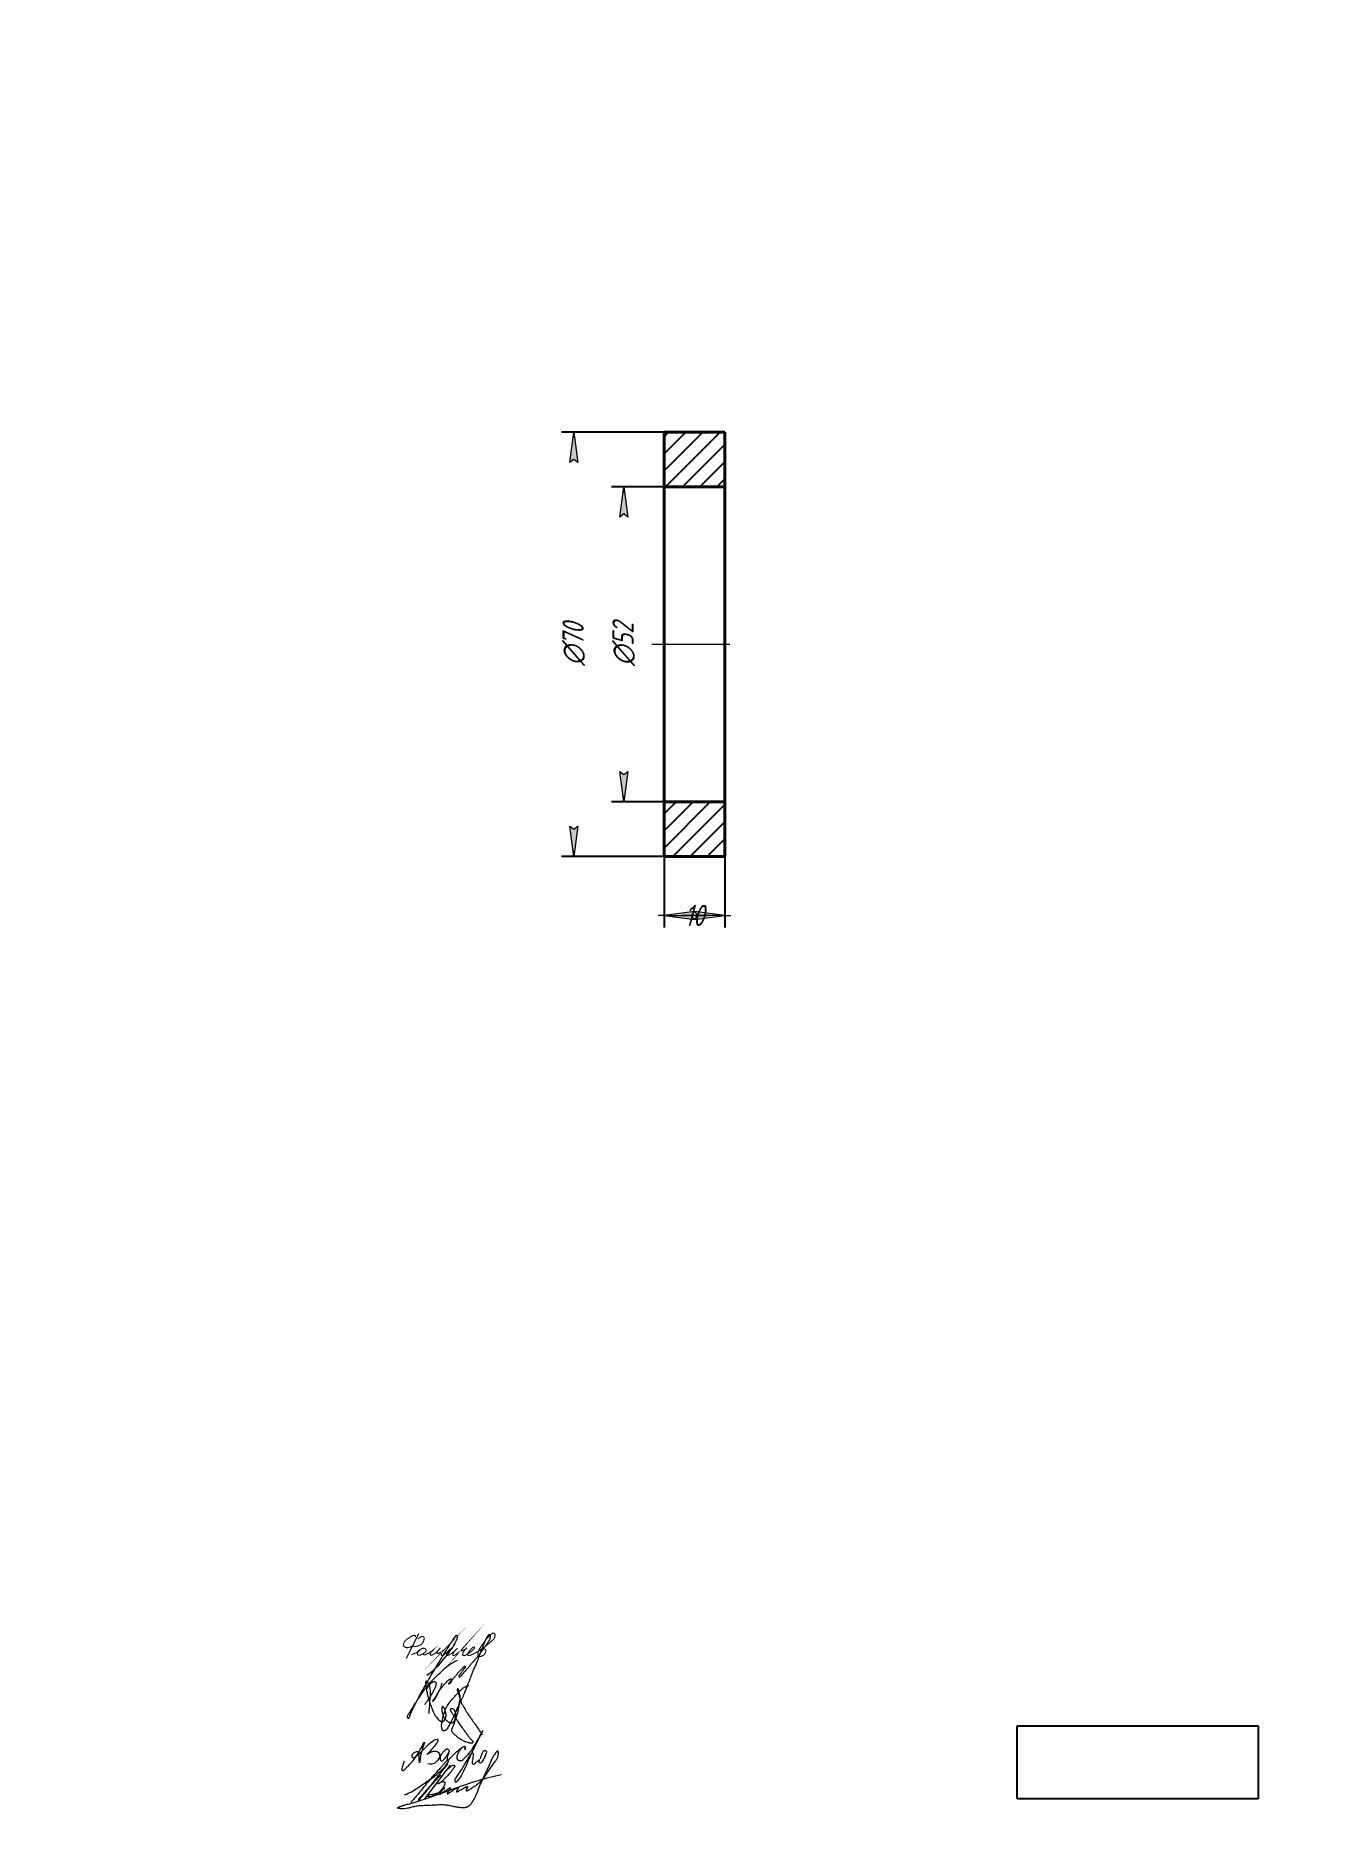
# Model space of a CAD drawing. Header units: millimetres. Extents: x 0 to 210, y 0 to 297.
import ezdxf

# ---------------------------------------------------------------- set-up
doc = ezdxf.new("R2010")
doc.units = ezdxf.units.MM
for name, pattern in [('K5LT32789', [0]), ('K5LT32790', [0]), ('K5LT32791', [0]), ('K5LT_AXLED', [17.375, 12.875, -1.5, 1.5, -1.5]), ('K5LT_BASIC', [0]), ('K5LT_THIN', [0])]:
    doc.linetypes.add(name, pattern=pattern)
doc.layers.add('Системный слой', color=7, linetype='Continuous')
doc.styles.add('KDIMTEXTSTYLE', font='GOST_AU.SHX', dxfattribs={"width": 0.96, "oblique": 15, "height": 5})
doc.dimstyles.new('KDIMSTYLE (1.00)', dxfattribs={"dimtxt": 5, "dimasz": 1, "dimexe": 2, "dimexo": 0.0625, "dimgap": 1, "dimtad": 1, "dimtxsty": 'KDIMTEXTSTYLE', "dimsah": 1, "dimcen": 0.09, "dimdle": 1, "dimadec": 0, "dimazin": 0, "dimtfac": 0.667, "dimtmove": 0, "dimatfit": 3, "dimfxl": 1, "dimtvp": 1, "dimtolj": 1, "dimtzin": 0, "dimarcsym": 0})
picture_1 = doc.add_image_def('image1.jpg', size_in_pixel=(394, 119))

msp = doc.modelspace()

# ---------------------------------------------------------------- blocks, each defined once
blk = doc.blocks.new('KDIMARROW_01')
at = {"layer": 'Системный слой'}
blk.add_hatch(color=0, dxfattribs=at).paths.add_polyline_path([(0, 0), (-5, 0.658262491226197), (-4.5, 5.51091059616309e-16), (-5, -0.6582624912261956)])
at = {"layer": 'Системный слой', "color": 0, "linetype": 'K5LT_THIN', "lineweight": 18}
for p, q in [((-4.5, 5.51091059616309e-16), (-5, 0.658262491226197)), ((-5, 0.658262491226197), (0, 0)), ((0, 0), (-5, -0.6582624912261956)), ((-5, -0.6582624912261956), (-4.5, 5.51091059616309e-16)), ((0, 0), (-1, 0))]:
    blk.add_line(p, q, dxfattribs=at)
blk = doc.blocks.new('KDIMARROW_02')
at = {"layer": 'Системный слой'}
blk.add_hatch(color=0, dxfattribs=at).paths.add_polyline_path([(4.5, -5.51091059616309e-16), (5, 0.6582624912261956), (0, 0), (5, -0.658262491226197)])
at = {"layer": 'Системный слой', "color": 0, "linetype": 'K5LT_THIN', "lineweight": 18}
for p, q in [((0, 0), (-1, 0)), ((5, 0.6582624912261956), (0, 0)), ((0, 0), (5, -0.658262491226197)), ((0, 0), (7, -8.572527594031472e-16)), ((4.5, -5.51091059616309e-16), (5, 0.6582624912261956)), ((5, -0.658262491226197), (4.5, -5.51091059616309e-16))]:
    blk.add_line(p, q, dxfattribs=at)
blk = doc.blocks.new('U1')
at = {"layer": 'Системный слой', "color": 5, "linetype": 'K5LT32789', "lineweight": 18, "true_color": 0x0000ff}
for points in [[(60.73738871041618, 12.35568277451426), (60.5429904549931, 11.81479857180156), (60.35035936526425, 11.27883124452782), (60.28843738227411, 10.94568018978512), (60.43181697248494, 10.80230059957452), (60.63093252292421, 10.80230059957452), (60.81831491068294, 10.989682987333), (61.35489431862393, 11.52626239527399), (62.67743199979231, 12.84880007644261), (64.57183644197738, 16.57279475012604), (63.43302523338284, 13.78918074792566), (63.23235917706629, 11.30026445370345), (63.23235917706629, 13.59480698433671), (63.00196124471488, 13.96566922092256), (62.45243581915261, 13.84698834052668), (62.07763003639535, 13.47218255776966), (61.94747606507509, 13.13493408745475), (62.0737160035946, 12.89758473838458), (62.41531115231908, 12.89758473838458), (63.23235917706629, 13.59480698433671), (64.34921672108791, 14.71166452835831), (65.12480228302738, 15.48725009029755), (65.99612187436801, 16.05981830306911), (66.37222207057745, 15.94744878302453), (66.27761518305547, 15.63080002501906), (66.05523205818312, 15.23039881207322), (65.32299220091595, 14.36321665860075), (64.71264513422479, 13.6403905540046), (64.29688890942523, 13.3592635407357), (65.11052926281391, 13.90943277159596), (65.76529001733805, 14.02975093870978), (66.18950763887544, 13.93663199861641), (66.47851754522685, 13.72244292175088), (66.60904851666827, 13.37323293321469), (66.60904851666827, 12.95883037782281), (66.3526633175329, 12.57702720878908), (66.09485482082235, 12.31921871207805), (65.69184449659701, 11.91620838785298), (65.2477464476177, 11.81502198278775), (64.62774844020728, 11.92677091675984)], [(68.20942877139767, 14.04012034094848), (67.99818780998464, 14.36412832910278), (67.6662675744344, 14.36412832910278), (67.35335304788902, 14.05121380255741), (66.99900909526774, 13.69686984993612), (66.71573146192708, 13.2112593774184), (66.59502004522184, 12.57077731602189), (66.7910749871395, 12.37472237410472), (67.13567412182657, 12.45929523406068), (67.34688532708613, 12.67050643931995), (67.59383429589968, 12.96710840499946), (67.93404731417036, 13.48547774502208), (68.30474755884006, 14.22603551637758), (67.93404731417036, 13.48547774502208), (67.80542882556637, 12.88849876726744), (67.80542882556637, 12.54088989079753), (67.89238872129117, 12.45392999507274), (68.0510623354748, 12.50928344215444), (68.7722130065459, 13.31774574150052), (69.55970593938531, 14.03223269197414), (69.95719451051892, 14.39287135321689), (70.38369675897202, 14.67446480609311), (70.57896286374884, 14.79340012677892), (70.73614002462898, 14.79340012677892), (70.81710715515257, 14.57456286023404), (70.81710715515257, 14.3319385295523), (70.81710715515257, 14.07504692507706), (70.81710715515257, 14.57456286023404), (70.73614002462898, 14.79340012677892), (70.57896286374836, 14.80338711980463), (69.95719451051892, 14.39287135321689), (69.38348430655684, 13.25203188234335), (69.38348430655684, 12.7452426784229), (69.6169496217669, 12.51177736321284), (69.94596318730396, 12.42649726015875), (70.27937805229755, 12.42649726015875), (70.54833155834376, 12.69545076620471), (70.8886573539205, 13.03577656178217), (71.98414575083672, 14.13126495869841), (74.62253014718668, 19.03230708523688), (71.98414575083672, 14.13126495869841), (71.04719973310239, 11.7901110668374), (70.3279615448687, 10.27485087844761), (69.67900308306872, 9.257368984214509), (69.25327476080395, 8.750927308494653), (69.12112143918287, 8.862018900266918), (69.12112143918287, 9.29559088038485), (69.4254785725494, 9.840260658136032), (69.98035573579887, 10.58082463535246), (70.86323174121819, 12.04008934247159), (71.75857449478468, 13.56762840546841), (71.95264721399104, 13.7617011246748), (72.0983099430299, 13.74089856050708), (72.14056134957104, 13.50304033085712), (72.06554059425578, 12.98652033732898), (72.0056599514223, 12.57424044066391), (71.92485257110856, 12.1662793143378), (72.00866431896323, 11.86592806724508), (72.17625567209777, 11.77730217031223), (72.41027270490562, 12.0113192031196), (72.85160318278886, 12.35830105671414), (73.24818366091094, 12.75488153483619), (72.99505546683984, 12.22822621603805), (73.11362092296389, 12.10966075991425), (73.29168316197291, 12.03565215205731), (73.48942424453638, 12.10971909974157), (73.73893438035745, 12.3592292355624), (74.40400889396791, 13.7455467501857), (74.32492210371032, 14.02700735724889), (74.07279579492884, 14.09613443980101), (73.74650050889841, 14.01712762698381), (73.53392563088458, 13.60234651408717), (73.38066986338144, 13.12830563718325), (73.24818366091094, 12.71850784216471)]]:
    blk.add_open_spline(points, degree=3, dxfattribs=at)
blk = doc.blocks.new('U2')
at = {"layer": 'Системный слой', "color": 5, "linetype": 'K5LT32790', "lineweight": 18, "true_color": 0x0000ff}
blk.add_open_spline([(64.83217195408685, 20.21477737798125), (64.86712153814887, 21.47614762194243), (65.18437565549841, 22.90095788034574), (65.03791084660979, 24.4070273382477), (64.95888473587031, 24.69942420226238), (64.88108048810632, 24.89488135781488), (64.79367160619535, 25.06345048906508), (64.69842516589205, 25.21355132882204), (64.60642909317785, 25.33810151030005), (64.52997190465243, 25.43059617774043), (64.47558448855534, 25.48691003217783), (64.44040263873858, 25.51723121528323), (64.41829814363285, 25.5332447897982), (64.40180897049169, 25.54311739652118), (64.38852912072122, 25.54943154173898), (64.37745366151864, 25.55332463735604), (64.36799028538954, 25.55545123924585), (64.35974324539508, 25.55621841948511), (64.35245511683178, 25.55588469429762), (64.34585204012521, 25.55460307794425), (64.3396888654501, 25.55240569537804), (64.33367952318423, 25.54921168437272), (64.32772647955147, 25.54487387037258), (64.32177966486952, 25.53919669020439), (64.3158310469117, 25.53195852551568), (64.30983902558589, 25.52279947038625), (64.30377637538484, 25.51121935010769), (64.2976315076978, 25.49651476074044), (64.29141048764464, 25.47766125368247), (64.28513924186161, 25.45306554109388), (64.27886138682582, 25.4199292138106), (64.27281837201099, 25.37361455828272), (64.26760247410904, 25.30567110420162), (64.2650483391689, 25.21212562085714), (64.26596093732599, 25.09345499478781), (64.27155567770056, 24.95944339454527), (64.28425563186441, 24.81282667663265), (64.30674034804295, 24.648666350979), (64.34618649977537, 24.44313614345873), (64.40861070825932, 24.16564677758507), (64.48866963279775, 23.749993204996), (64.60596370654557, 23.15878616045086), (64.80568625211423, 22.41255406645789), (65.09864389756406, 21.61117757780525), (65.37889667181587, 20.85907958831774), (65.64865696157943, 20.22992122194458), (65.91723102104159, 19.77291624122157), (66.17418361128034, 19.44360377446782), (66.39558997662756, 19.21371215712415), (66.56226712351445, 19.05207914762522), (66.68187872107563, 18.96483466927415), (66.75948730383519, 18.92495814042647), (66.81731287500419, 18.90391654667425), (66.87019099872103, 18.89159349448363), (66.92302686132123, 18.88522180332225), (66.97714826961968, 18.88434566243015), (67.03170145467828, 18.88921267926494), (67.08440987569597, 18.89967991512268), (67.13321379612321, 18.91505697648847), (67.17654080054537, 18.93423314524054), (67.21457996373627, 18.95642835336238), (67.24885479058787, 18.98217648731409), (67.28324193960859, 19.01418863622666), (67.32158189479827, 19.05763858812645), (67.36889672655764, 19.12236144753885), (67.42914742505042, 19.21547518061391), (67.49923433158229, 19.33640124010526), (67.56288072705331, 19.47364402552282), (67.6084838737421, 19.60910096799472), (67.63473308181489, 19.73611975914588), (67.64620503448114, 19.8628381810407), (67.64495016797039, 20.00728660250212), (67.62609112975547, 20.18617402740134), (67.58346025525697, 20.40656874455263), (67.5186728341236, 20.64477928015651), (67.44519161610853, 20.86175554629799), (67.37853443653916, 21.02145860984959), (67.3181610300975, 21.12378490811491), (67.26871892341376, 21.19196840776027), (67.22429075604505, 21.24526040304858), (67.18454575258359, 21.28692210004243), (67.15246826219715, 21.31471666025155), (67.12843022529186, 21.33114499605387), (67.11163270644712, 21.34008771854175), (67.09854395643899, 21.34528867663411), (67.08755977714239, 21.34822716646025), (67.0780082783446, 21.3495531303264), (67.06970690342456, 21.34962286575518), (67.06239346323308, 21.34874154369584), (67.05581031144918, 21.34710413481125), (67.04927746826714, 21.34461074218854), (67.04252566503261, 21.34108347397577), (67.03537289394035, 21.33623091634325), (67.02784217522512, 21.32984149608845), (67.0197991648193, 21.32149660332416), (67.01106676086818, 21.3105603159859), (67.00137964887138, 21.29599713153559), (66.99048828174841, 21.27630324494933), (66.9779726207581, 21.24888451804978), (66.96420191184423, 21.21165725827973), (66.94991238267491, 21.16349965825231), (66.93702235336471, 21.10602813607701), (66.92803744561705, 21.04022132766443), (66.9247589406206, 20.96512630898235), (66.92951793431861, 20.87330978967933), (66.9472966454921, 20.75000010984883), (66.97878592120918, 20.57321140131768), (67.01800943077335, 20.34618560101831), (67.07967484052253, 20.0929254906909), (67.16901462253352, 19.85734203446518), (67.28092712216468, 19.639702593767), (67.414258513586, 19.43249862330285), (67.57380281122667, 19.22946985756985), (67.74709698086721, 19.0493233310284), (67.91136143412038, 18.90515145223287), (68.05483529296862, 18.80643302925944), (68.17614748052017, 18.74414930034504), (68.28101374070489, 18.70397769201907), (68.37602168244203, 18.67867331802816), (68.4604692307769, 18.66603572131777), (68.53298344839838, 18.66369369356727), (68.59424298827572, 18.66892443645446), (68.64635865881195, 18.67969190321722), (68.69157995764333, 18.69476017776282), (68.73245710727426, 18.71401046693776), (68.77268929189556, 18.73846290361476), (68.81548002612057, 18.77073581394083), (68.86341335493351, 18.81488415268848), (68.91848401113772, 18.87626750647911), (68.981500088422, 18.9604950672163), (69.05105522570165, 19.06859616095755), (69.11938231042437, 19.19828552988233), (69.17774566489399, 19.3423546615617), (69.22188096040597, 19.49559966997353), (69.25047619431949, 19.6578658785823), (69.26351484376929, 19.83343621412797), (69.2589960576436, 20.02059412861641), (69.23736812788522, 20.20887304677552), (69.1996277898829, 20.38133143129664), (69.14986554441548, 20.5256649030014), (69.09577265250341, 20.64001003632663), (69.04109609542778, 20.72755158825166), (68.987251084048, 20.79481140960979), (68.93363487217933, 20.84779292181275), (68.87752168880448, 20.89224155960594), (68.81752650507839, 20.93048390652808), (68.75439219909644, 20.96215929561552), (68.6927319677951, 20.98584189904483), (68.63749328799625, 21.00121877493797), (68.5917316343954, 21.00789611591733), (68.55445227148192, 21.00861612619303), (68.52256615666953, 21.00553486921302), (68.49285157028383, 20.99924694819885), (68.4641626798893, 20.99001469441424), (68.43697202932705, 20.97810679082798), (68.41272244357144, 20.96428158955982), (68.39259058333043, 20.94968164801946), (68.37677613458459, 20.93526049250229), (68.36472980710445, 20.92144767017689), (68.35588708435674, 20.90855541660278), (68.34941048688648, 20.89625096786182), (68.34459002484964, 20.88396170201401), (68.34085013580875, 20.87024265449384), (68.33841532487733, 20.85453990225685), (68.3376687515561, 20.83635280368043), (68.33905179255349, 20.81540568429369), (68.34323775358324, 20.79047054521416), (68.35137189536887, 20.75990263150817), (68.36565130329072, 20.72014546068155), (68.38991945110803, 20.66573814478039), (68.42769897608224, 20.5911579700898), (68.47764848069558, 20.49211300655119), (68.54188259712937, 20.37517120297221), (68.62997229719369, 20.24316757432851), (68.75626725040144, 20.09017251366129), (68.94020592846594, 19.87169806659898), (69.1796342399959, 19.53485082504446), (69.4840786520042, 19.05207107189588), (69.85100729485495, 18.45337406825567), (70.32692484691755, 17.81449177455877), (70.80337455419414, 17.18887714005686), (71.2025357744331, 16.64182579850095), (71.48197151464544, 16.23680840905939), (71.70892420107991, 16.02218208208953), (71.85689588379289, 15.89484300525262), (71.94543773934322, 15.79720086981428), (72.0000770870194, 15.71682909276669), (72.0332080797537, 15.65467541186467), (72.05534200799457, 15.60167975744778), (72.06819326104662, 15.55815887203505), (72.073991544909, 15.52395354443306), (72.07525005417378, 15.497785475136), (72.07376639001701, 15.47695940113047), (72.07037762653042, 15.45954405636292), (72.06550005184734, 15.4445849918622), (72.05928966525482, 15.43136740836303), (72.05164711452272, 15.41925998641409), (72.04223661737694, 15.40749539012063), (72.03044939580641, 15.39558701793894), (72.0154668604581, 15.38324454687199), (71.99623086716414, 15.37032315486644), (71.97117692882932, 15.35673306533096), (71.93913924011042, 15.34301675160009), (71.90015305247834, 15.33024533877685), (71.85499629988638, 15.31952873539768), (71.80349782257572, 15.31222910104907), (71.74272226129956, 15.30951552810183), (71.66690225020425, 15.31360863971597), (71.56536338039149, 15.32876175911699), (71.41769526755454, 15.35953697305069), (71.19946784786325, 15.4187039549127), (70.88178406759982, 15.53156940263415), (70.4991746902779, 15.70181371341474), (70.09768738248395, 15.89957258277363), (69.77908834741245, 16.10335446911097), (69.52635374074985, 16.31439544243528), (69.29548915713302, 16.52123191788894), (69.0484111618613, 16.74082678985889), (68.83268135191724, 16.93313994364945), (68.69984507221096, 17.08611590895717), (68.63787239135038, 17.1847537083477), (68.6083646812232, 17.24848479692372), (68.59082523329349, 17.30337783133737), (68.58014308609711, 17.35574617244706), (68.57484032024021, 17.40871402925507), (68.57490434134121, 17.46239546718036), (68.58041633557957, 17.51608174322433), (68.59231580064612, 17.57285951832662), (68.61172668203731, 17.6355505307703), (68.64386802987794, 17.7165624373126), (68.69310119347269, 17.82444849424172), (68.76691063415805, 17.99151275756745), (68.86356073467854, 18.22086705632125), (68.9619956906589, 18.52540506497448), (69.07314541750097, 18.857481679248), (69.20891512985798, 19.21654608173068), (69.36618647721718, 19.65115076082239), (69.54327485639246, 20.20560084159965), (69.69868434316241, 20.84168558481932), (69.79175033809021, 21.43674575927872), (69.85119534485416, 21.91434836674887), (69.91969286340581, 22.28826039365518), (69.97647814961127, 22.59230451515438), (69.98754311886768, 22.83815882324927), (69.96526594564045, 23.03370337794394), (69.92643090163929, 23.22177606987793), (69.86981382657524, 23.43368136259335), (69.81681819193477, 23.65431834082779), (69.77752169387733, 23.85342206106057), (69.73816489349292, 24.00247459977757), (69.70659967173945, 24.10633023968447), (69.6822142823559, 24.173952600858), (69.66163870981259, 24.21597620382315), (69.64579332898658, 24.24017099844107), (69.63373727055162, 24.25460056395247), (69.62322078012895, 24.26451536497495), (69.61350783776771, 24.27161459147106), (69.60427217582273, 24.27666819333427), (69.59529973554376, 24.2801082551828), (69.58642301587538, 24.2821858623856), (69.57766678564238, 24.28302021900981), (69.56899907019039, 24.2827398555967), (69.56030188315756, 24.28144371821043), (69.5510246641183, 24.27910396107313), (69.54077832568547, 24.27546351525842), (69.52949795951076, 24.2702070871228), (69.51775761021035, 24.26328696447786), (69.50657446246494, 24.25510190698677), (69.49655205152285, 24.24607708193255), (69.48786460313823, 24.23637759995853), (69.4800410446513, 24.2254689660038), (69.47308923316632, 24.21301438937505), (69.46714674384563, 24.19869059146907), (69.46245542343775, 24.18239427970343), (69.45919483615137, 24.16356465622749), (69.45769494103142, 24.14130731079712), (69.45857246126891, 24.11411883790271), (69.46293906982766, 24.08012631330195), (69.47229206411345, 24.03782280340502), (69.48805010014074, 23.9856372578449), (69.51289072013321, 23.92038419876826), (69.55095572118931, 23.83907053123735), (69.60296261786345, 23.73723102848291), (69.65436700390113, 23.60828938096796), (69.70259444808681, 23.45335839724572), (69.75591079300591, 23.26875655648837), (69.83440540784841, 23.03430430015248), (69.93556581887616, 22.75122678092998), (70.0316544131949, 22.42994208321113), (70.1130790377299, 22.13157027822533), (70.21297492083688, 21.86803154069685), (70.33270740739142, 21.64307207614121), (70.47463907368954, 21.41395627543076), (70.63991362035725, 21.15686096505726), (70.82820584476806, 20.83204647729244), (71.07328871278006, 20.40124829998001), (71.39028467197096, 19.90887037663154), (71.75203795930817, 19.39120860843772), (72.1024960512861, 18.90167437263446), (72.73431085595264, 18.01622324025593), (73.23318116327323, 17.28261559792796), (73.61385390925966, 16.69728271484786)], degree=3, knots=[0, 0, 0, 0, 23.08892411003839, 25.90578379320913, 27.36849658095113, 28.57853477437289, 29.7218750749431, 30.81396087475684, 31.80518275617818, 32.5340116185717, 32.99290285232896, 33.22579348087665, 33.37704679038229, 33.48833048874886, 33.57455142486756, 33.64380518652092, 33.70122378259412, 33.75036659537633, 33.79386957008623, 33.83335544025108, 33.87214105272245, 33.91235496550996, 33.95658983186728, 34.00557035799107, 34.061357419905, 34.12646780763512, 34.20410929927907, 34.29854880647121, 34.4157438501339, 34.56455491175546, 34.75945876534566, 35.02822874118409, 35.41286378006095, 35.99717510029608, 36.72813949276635, 37.56894107973724, 38.43382537174505, 39.40133199336037, 40.578430721351, 42.23539782704537, 44.56960189155861, 48.26913254375512, 53.18771198246659, 58.58434017403594, 63.76404376679448, 67.77867569014562, 70.99814287695813, 73.36983390960212, 75.34981577454691, 76.79687388843904, 77.58132367445822, 78.02891375208497, 78.378086715233, 78.69680269722102, 79.01348919569972, 79.34337265075953, 79.67858665453129, 80.00682416916896, 80.31793205149701, 80.60647145028561, 80.86603481811044, 81.11641040457833, 81.38398339074794, 81.71835383148989, 82.1678102968112, 82.8393613365416, 83.73323474227259, 84.70542236921145, 85.58272421559701, 86.32439137188506, 87.05711592911308, 87.8907574961167, 88.94534148899339, 90.32114124951465, 91.96557055710285, 93.42636652596606, 94.48421544317516, 95.10102119904894, 95.58099742489627, 96.01314099800784, 96.36109308967781, 96.62600156797119, 96.78273890043828, 96.889142367443, 96.97113807639755, 97.038129668233, 97.09527188758723, 97.14590073358623, 97.18856061114779, 97.2287471840586, 97.26891537016509, 97.31531058982989, 97.36686141375753, 97.42565515127394, 97.49445365730666, 97.57714175019537, 97.6796234518885, 97.81191523042803, 97.98566281873885, 98.22679687241516, 98.53258681418663, 98.89778635319205, 99.29603614677359, 99.73782124223918, 100.2617239247368, 100.964229309618, 101.999780239612, 103.5254109190041, 105.1506671389526, 106.7245298989554, 108.093531563326, 109.5903133920281, 111.1953020837693, 112.7774834854757, 114.1263943636619, 115.159714159532, 115.933249703592, 116.5991051072816, 117.1966867350474, 117.716186105381, 118.1472776884506, 118.5120913932663, 118.8308284389657, 119.1120840017018, 119.3761473530127, 119.6502541760029, 119.9661844048676, 120.3484720487786, 120.8326110054183, 121.4625745633854, 122.257883948525, 123.1663167729581, 124.1218957718332, 125.0774414802364, 126.058759075695, 127.1107217357935, 128.2713802827618, 129.4555411470182, 130.5492798125666, 131.4722221457924, 132.2240763945491, 132.8428036707044, 133.3435270316868, 133.7861618193668, 134.2097331793344, 134.6419531666712, 135.07675082757, 135.4909341445828, 135.8405670411855, 136.1161996801323, 136.3290212946846, 136.5165823049759, 136.6970732021236, 136.8799095666845, 137.0632951286719, 137.2354651043024, 137.3861300135916, 137.5142614765161, 137.6235479569736, 137.7184450497249, 137.7976892899042, 137.8756507401737, 137.9579435297707, 138.0555159514176, 138.163779376122, 138.2880427438782, 138.436309489426, 138.6225163233996, 138.8620748680995, 139.2031278659684, 139.7043262486523, 140.3810974906251, 141.2189148674305, 142.1273174818552, 143.2595165690257, 144.8211407952124, 147.3177643775447, 150.7571101410823, 155.1951704424444, 160.0691713325595, 165.2244643996175, 169.4711417493419, 172.4214110687776, 174.0929247216289, 175.1382982941582, 175.9667476052343, 176.4795577137869, 176.9002722075947, 177.2447515993877, 177.5213496275962, 177.722930126645, 177.8737085289891, 177.9963222724827, 178.1014362024326, 178.1953143978301, 178.2815173063154, 178.3661181765914, 178.4549126387874, 178.5547545514223, 178.6700486309557, 178.8070744895659, 178.9752011110635, 179.1872344806044, 179.4394731118456, 179.7197270048918, 180.0295107225544, 180.3832688069577, 180.8234477103547, 181.4071105080071, 182.2468370647849, 183.5636180390767, 185.5124136486446, 188.3659008144822, 191.1693595490507, 193.6361941483106, 195.2159308876024, 197.1470862219489, 199.2692247613871, 201.224518318486, 202.3921757305919, 202.9354455009734, 203.335749427751, 203.6650385457113, 203.9804397921348, 204.3052698204951, 204.6306664143438, 204.9542103018015, 205.2842401760186, 205.68312192184, 206.1453122097258, 206.8668041367929, 207.8378621120557, 209.464316382984, 211.3873392381132, 213.6481330480264, 215.8281705148584, 218.3616311862739, 222.0463208053261, 226.400788772624, 230.2376141698672, 232.9871267002133, 235.1430689373578, 237.1452347941266, 238.6001234124407, 239.5943196481266, 240.7144690296747, 242.0868590309205, 243.5795128043555, 244.8370298052072, 245.7730677623126, 246.3794493830385, 246.8095402814596, 247.0775336538936, 247.2275167539396, 247.3339800160057, 247.4184700209773, 247.4895205515942, 247.5520115162512, 247.6092220325807, 247.6636060178384, 247.7171677520884, 247.7685920257453, 247.8207844363665, 247.8766770811286, 247.9421914551861, 248.0180825757098, 248.1024702365821, 248.1894206015074, 248.2694707678351, 248.3470721801384, 248.425636522534, 248.5128864112118, 248.6056793825818, 248.7068161418586, 248.8204129671911, 248.9522817326213, 249.1114892801304, 249.3139564207763, 249.5741553291382, 249.8978203062795, 250.3037087529917, 250.8417906157673, 251.5282721942539, 252.3812439797572, 253.3595934924577, 254.4759627763927, 255.8726873418201, 257.8510916368267, 259.9382727246121, 261.9636029003651, 263.4698826802768, 265.0464480200878, 266.5866947374772, 268.3669126827913, 270.599666274059, 273.4070816914232, 277.3730272345561, 281.2342012594908, 284.8823428619705, 288.313022516428, 301, 301, 301, 301], dxfattribs=at)
blk = doc.blocks.new('U3')
at = {"layer": 'Системный слой', "color": 5, "linetype": 'K5LT32790', "lineweight": 18, "true_color": 0x0000ff}
for points, knots in [([(64.49759935020074, 26.53825343093897), (65.43019676162369, 27.19146555356519), (66.60246710458364, 28.29865325377008), (67.87261671643002, 29.92360319080777), (68.65212277163329, 30.94677670906927), (69.11354492205356, 31.81806493004072), (69.40999697006401, 32.34099350186375), (69.50666845655823, 32.61639139587359), (69.53656534394094, 32.75812086387063), (69.54875882446095, 32.84482618976128), (69.5492856199669, 32.89969139047517), (69.54474335409931, 32.93426125174958), (69.53851507774928, 32.95794328164496), (69.53105918996413, 32.97659424205347), (69.52249623787513, 32.99216089504381), (69.51278870350532, 33.00565016405872), (69.50166317715743, 33.01776526771104), (69.4886029785582, 33.02922747532367), (69.47312296687447, 33.04019588285018), (69.45501051937302, 33.0504012766084), (69.43462827836919, 33.05924784242376), (69.41278056586073, 33.06611751799497), (69.39062045912912, 33.07055965577874), (69.36932879828095, 33.07244745908682), (69.3496876067424, 33.07199471683433), (69.33170228784104, 33.06947427308236), (69.31472239731391, 33.06500388288595), (69.29769774309504, 33.05843891836801), (69.27974596540983, 33.04918669647938), (69.25990058067583, 33.03618173748694), (69.2368372298336, 33.01755655005837), (69.20768659914695, 32.98927693364627), (69.16631209565604, 32.94271561293633), (69.09774690635678, 32.86292781046606), (68.98099256015492, 32.71912792450945), (68.79440769262864, 32.46605085427265), (68.52959637643605, 32.05335927746509), (68.17545574615063, 31.43925594023005), (67.61416234871959, 30.56860279728255), (66.75082556038427, 29.21310593364905), (65.60470798985303, 27.32150372843566), (64.34012714441423, 25.14870443715191), (63.29285438479967, 23.25309864260967), (62.59756421564735, 21.94501845414112), (62.21445863103749, 21.18665967396058), (62.00702161609077, 20.72370947907467), (61.860938524467, 20.37325472313572), (61.74093127871801, 20.07048649811017), (61.63852989011036, 19.80151908175952), (61.56317402283796, 19.59847371703557), (61.51958532241572, 19.48002021292245), (61.49361201324562, 19.42640051556637), (61.48072452143266, 19.40430629284276), (61.47104063165872, 19.3904315210979), (61.46303370422493, 19.3809129657096), (61.45608702246756, 19.3741768115201), (61.44988632343004, 19.36940736645542), (61.44422777864729, 19.36610914110872), (61.43896207420647, 19.36396458689552), (61.43397128748263, 19.36277018954158), (61.4291573702691, 19.36240285091549), (61.42443515118305, 19.36280081748635), (61.41982715760447, 19.36392894179161), (61.4153956299614, 19.36571124555601), (61.41115509018924, 19.36805403066899), (61.40690035156057, 19.37101514180645), (61.40230835615375, 19.37483707392894), (61.39705631872615, 19.37995398637793), (61.39081894926459, 19.38697884996444), (61.38322498247368, 19.39680136357302), (61.37369556634098, 19.41091002156097), (61.36167724001955, 19.43130400669969), (61.34676750433638, 19.46024430976098), (61.33016139581696, 19.49855250519204), (61.31468999266958, 19.54540293849254), (61.30318112274144, 19.59771798084586), (61.29709473388579, 19.65332058746699), (61.29699153675578, 19.71128667496561), (61.30337506933592, 19.77207067185728), (61.31689104239555, 19.83552655769668), (61.33836693398386, 19.9021357826972), (61.36979475215103, 19.97364183925126), (61.41934907526299, 20.06217081932732), (61.50508454177648, 20.19893733924067), (61.66163490325067, 20.45646018211843), (61.97020367023694, 20.94641204742823), (62.53881249146437, 21.8455714171341), (63.37303336977584, 23.11887215095757), (64.42749294077491, 24.65769059151887), (65.67358347660716, 26.01184441388568), (66.8811657964307, 27.16241927317034), (67.86101959956817, 28.04689636017849), (68.73116336111352, 28.64141721166928), (69.266339181777, 28.89045182642809), (69.5174979401119, 29.00911328086454)], [0, 0, 0, 0, 8.550608616909479, 12.05498909731316, 15.54800864636031, 18.19112149729409, 19.49899547586825, 20.05820856276075, 20.38161509008001, 20.58967061819273, 20.71666537517187, 20.79367975743621, 20.85170144345296, 20.90072235485522, 20.94465307224176, 20.98524465825564, 21.02564223243174, 21.06834027274877, 21.11593940290885, 21.16833782892286, 21.22470724871314, 21.28305186546078, 21.34057559650208, 21.39466303008514, 21.44378103840279, 21.48828891869076, 21.53119048967674, 21.57580767080184, 21.62550805067395, 21.68308106465782, 21.75428657315771, 21.84854811100129, 21.98874998667692, 22.22341503732463, 22.64135142255019, 23.38396024610536, 24.59145537447172, 26.33319310262997, 28.72517486315826, 32.39414345489543, 38.44413720066752, 45.386804132957, 51.3366439952876, 54.75928160654442, 56.55021407149562, 57.73619828659556, 58.58106772181609, 59.41081735012408, 60.19037519759497, 60.74860237604653, 61.04454549420441, 61.13979306103076, 61.19713002219413, 61.23708949006024, 61.2671348063732, 61.29071298422787, 61.30986155532154, 61.32593719236645, 61.33991703943459, 61.35255107389896, 61.36445007752456, 61.37614187831995, 61.38811066680237, 61.40006167387295, 61.41202200248679, 61.42454207551994, 61.43906624348642, 61.45699012410813, 61.47974062644996, 61.50979512866817, 61.55047455772206, 61.60794197523685, 61.68805755052679, 61.79563498556981, 61.92221881037423, 62.05916765616627, 62.19849487994397, 62.34287054750136, 62.4951123545238, 62.65815684757621, 62.83085476293896, 63.02153046686268, 63.2457091914174, 63.59456840449479, 64.23786481718554, 65.5163435666815, 67.95744178744798, 72.25357323446096, 76.98975279678383, 81.9773654752493, 86.09099495459934, 89.56281137385866, 91.90558766368395, 94, 94, 94, 94]), ([(66.92694049712935, 25.23106912397193), (66.8523299401332, 24.77395281302444), (66.62923079375553, 24.19297658849456), (66.28840012904773, 23.48801326431746), (66.05535610540836, 23.11501367330146), (65.89514933285277, 22.81134842989078), (65.79883239014195, 22.61910626159002), (65.74163143772806, 22.50897774740565), (65.70057272241927, 22.44379959516021), (65.66426369199414, 22.39451333621435), (65.6296975282383, 22.35237390341319), (65.59453908350181, 22.31276909768854), (65.55894440327924, 22.2751712896505), (65.52653297784971, 22.24240393579228), (65.50194048061408, 22.2189557799604), (65.48596957963471, 22.20497912281925), (65.4767639996793, 22.19763079839015), (65.4709181829453, 22.19338403388241), (65.46661676981887, 22.19058105426402), (65.46318051624871, 22.1886313691457), (65.46028282348253, 22.18728149133906), (65.45777112311117, 22.18645268371876), (65.45559307047405, 22.18614890271607), (65.45367275567817, 22.18649039001474), (65.45223834089546, 22.18775246117602), (65.45156438388015, 22.18972627381316), (65.45143996009911, 22.19218997036359), (65.45173717733607, 22.19520730598927), (65.45242825868934, 22.19876380624919), (65.45350078554786, 22.20291437730282), (65.45502879938103, 22.20790823769607), (65.45728286906837, 22.21446092272456), (65.46081264748935, 22.2238187875127), (65.46666203049044, 22.23825465354764), (65.47530118228681, 22.25868871888056), (65.48636120873647, 22.28564439381117), (65.49915277415782, 22.3173518821896), (65.51440389199668, 22.35479823539401), (65.53309301994125, 22.39732256879299), (65.55938293905535, 22.4461853481192), (65.59494411737867, 22.49971337288417), (65.64249032038506, 22.56383086892131), (65.70718165388428, 22.64709650708525), (65.80062773789244, 22.7760184610643), (65.92396730592233, 22.96184221447879), (66.06345116865126, 23.1946968212612), (66.19780224725247, 23.43654092755992), (66.33636368201346, 23.68365277177065), (66.49868658739993, 23.95478724560445), (66.70073874312739, 24.24200199322294), (66.91806355979324, 24.49853011966636), (67.10680841553486, 24.72198086698526), (67.30720196235765, 24.9596409349667), (67.54374423655203, 25.23386465430022), (67.81704382199626, 25.50478785177813), (68.02619171618123, 25.70537572424507), (68.15979232613691, 25.81113628144334), (68.23033605903083, 25.8529979901173), (68.28306409585716, 25.87903193010078), (68.33488971329288, 25.90018129220303), (68.38274926315813, 25.915236688546), (68.42182665150375, 25.92340822858182), (68.45057622485464, 25.9262462497534), (68.47130015737844, 25.92603629410911), (68.4871696593254, 25.92407919345945), (68.49986039398708, 25.92094507440785), (68.51025909398048, 25.91692393839915), (68.51891309147977, 25.91216593004651), (68.52613584305382, 25.90677306150943), (68.53218853543986, 25.90076929390577), (68.53730100587346, 25.89408336583733), (68.54179420143919, 25.88643510786665), (68.54581066466096, 25.87741595792687), (68.54935994827096, 25.86650854779518), (68.5523351727189, 25.85308873862394), (68.5545419227538, 25.83613485242924), (68.5556123358577, 25.81367259046803), (68.55471246568564, 25.78243170785376), (68.55048199037783, 25.73931670578938), (68.5422739193388, 25.68472754310523), (68.53210479324352, 25.62225327583636), (68.51889237089105, 25.55936667774907), (68.50111907061593, 25.50125778204463), (68.47853304840228, 25.44942274454712), (68.44904074968517, 25.39859268098266), (68.41169677932648, 25.3447656782896), (68.36723559614221, 25.28799974187163), (68.32392920021942, 25.23387467924198), (68.28380163848962, 25.18894492205052), (68.24981631469797, 25.1549127196389), (68.21905037805945, 25.12627969144094), (68.18987796880887, 25.10050387183497), (68.16151336040417, 25.07676469892576), (68.13793962019527, 25.05844946046602), (68.1208958771449, 25.04648226925448), (68.11019363294037, 25.03977417825888), (68.10311845149873, 25.03585430696342), (68.09796344863477, 25.03338883733861), (68.09399930103895, 25.0318184512694), (68.09081975210117, 25.03085086109934), (68.08814423347867, 25.03032756843265), (68.08582034605156, 25.03019629032667), (68.08378222660247, 25.03047670342536), (68.08204278050646, 25.03123776067056), (68.08070130149986, 25.03253894087433), (68.07983673270179, 25.03430641579374), (68.07937352526184, 25.03644430282935), (68.07925522369493, 25.03894491931177), (68.07945559256248, 25.04182059448729), (68.07997688155568, 25.04514989745877), (68.08087210379016, 25.04911057574233), (68.08226721377832, 25.05400163964745), (68.08437222807515, 25.06022832295503), (68.08752922921417, 25.06840065136961), (68.09239302771516, 25.07967650546416), (68.10012620176062, 25.09594837898393), (68.1113860317106, 25.11766273667584), (68.12541443685652, 25.14289636691237), (68.14012042179596, 25.16800746856603), (68.15457870912516, 25.19167590741449), (68.17068542506387, 25.21732879530143), (68.19217776516723, 25.25171292446291), (68.22049850174147, 25.30281761106585), (68.25596511507568, 25.36923984908498), (68.30408773286321, 25.44452127508589), (68.36817444829698, 25.52266741836806), (68.45685410779333, 25.612035338559), (68.57489636743779, 25.71400922896473), (68.7215771264263, 25.8385286855235), (68.85886061135932, 25.98419439048197), (68.98836311956731, 26.13933797742314), (69.1085345412638, 26.28610747818058), (69.241588130319, 26.44144792418265), (69.37925102856302, 26.60510167046178), (69.516221723065, 26.7850241055873), (69.65692054679229, 26.96720265725384), (69.8336159393894, 27.15362176943844), (70.03289387297554, 27.33699084179941), (70.22414561718489, 27.51547769045482), (70.36041969784273, 27.65965968861511), (70.45429834553106, 27.76556410097868), (70.51907424431826, 27.83837493404963), (70.57495590968195, 27.90040737753046), (70.62195845589248, 27.95181180653256), (70.66046898788305, 27.9899509867079), (70.68885106201844, 28.01393788392767), (70.70800202472485, 28.02728842899313), (70.72126258203272, 28.0347844639854), (70.73152249930132, 28.03928796559504), (70.7399564452432, 28.04192051373241), (70.74711945969754, 28.04322482695315), (70.75335046958128, 28.0435140512281), (70.75887902593003, 28.04297493641047), (70.76386947188101, 28.04171277635456), (70.76828766626268, 28.03983922483621), (70.77219466315312, 28.03747379454705), (70.77567474313753, 28.0346992501571), (70.77907064868242, 28.03129582757037), (70.78252540942202, 28.02702433106805), (70.78611767789826, 28.0215571614396), (70.7898116801862, 28.01462992222253), (70.79360088784074, 28.00578198870622), (70.79744932728407, 27.99432579605144), (70.80124740993338, 27.97921297880518), (70.80462339382119, 27.95932518093687), (70.80675255225539, 27.93502712319517), (70.80688890845676, 27.9081737676031), (70.80457587338574, 27.88132225727423), (70.799709681591, 27.85508110556387), (70.79206621006878, 27.82856435972209), (70.78060923374164, 27.79998485595343), (70.76343081746684, 27.76719037534934), (70.7359261937246, 27.72510977914183), (70.68975981625606, 27.66392665392931), (70.6210287419635, 27.57305795962191), (70.52575142149915, 27.45198679668752), (70.41195723609992, 27.30645471567897), (70.30411467042921, 27.13969441925036), (70.20043038478951, 26.97488214711561), (70.08916680989263, 26.84654256249905), (70.00660587725694, 26.7354354521716), (69.94467470150715, 26.64714819536829), (69.88755371060935, 26.58150388523507), (69.83876300221037, 26.53470378794464), (69.80665406705256, 26.49727038547738), (69.78869910449131, 26.4688225692872), (69.77879153807584, 26.4470499402519), (69.77295649448749, 26.4282800502902), (69.76970109552171, 26.41077139869998), (69.76841789431276, 26.39356246445496), (69.76880813750162, 26.37577695566807), (69.77097452220792, 26.35751318680371), (69.7748787145128, 26.33999374931162), (69.7800377901891, 26.32469707927066), (69.7857751210045, 26.31232560952623), (69.79163109702469, 26.30267403352434), (69.79740824459358, 26.29521886887511), (69.80312779800389, 26.28939289089755), (69.80899640530536, 26.28474057184104), (69.81531323058334, 26.28090457601945), (69.82233285487209, 26.27777093799187), (69.8302098038152, 26.27538893618117), (69.8390611011762, 26.27385471074822), (69.84909509472773, 26.27328981882459), (69.86065578851753, 26.27388733769169), (69.87424430476865, 26.27596568466299), (69.89065322034227, 26.28005895920697), (69.91133382496022, 26.28715569632001), (69.93848767686578, 26.29901334898432), (69.97391877677418, 26.31778937889601), (70.01735827446203, 26.34440793015668), (70.0675388840347, 26.37813786102799), (70.12199373138898, 26.41944529894994), (70.18109776522047, 26.47101981218904), (70.24831977424807, 26.53989308754007), (70.33190874453399, 26.641494370744), (70.44771504420126, 26.79613346779226), (70.61627777100308, 27.0179774442845), (70.85866547848235, 27.28850833732025), (71.17238879605918, 27.61916817679568), (71.510603290641, 28.01338140820587), (71.8763071354534, 28.4626222876721), (72.23664701349047, 28.90318038065215), (72.60950979064609, 29.32579143705547), (72.97781886118686, 29.7457353679396), (73.34837390487093, 30.20316263429956), (73.69196358582042, 30.70431691193991), (74.03202140803569, 31.19662508866952), (74.3681768160448, 31.64375377411343), (74.62980599499457, 32.03699254143694), (74.81493701575816, 32.32210516574165), (74.90325646063401, 32.5196162075575), (74.93955521185067, 32.65149360883649), (74.96025286040215, 32.75744291130431), (74.97436808673214, 32.84163035318076), (74.98458859039027, 32.90328445125513), (74.98991125734503, 32.95207992083309), (74.99075295821828, 32.99519585262081), (74.98662279032098, 33.03363966271749), (74.97912699977304, 33.06520284191549), (74.9693197325237, 33.09210849616827), (74.95708641009293, 33.11713757277423), (74.94259665482838, 33.14038066061113), (74.92649104862691, 33.16095619757422), (74.90986332946842, 33.17795485647594), (74.89355751825248, 33.19123541312976), (74.87797779659819, 33.20118335268532), (74.86317736185576, 33.20836255746443), (74.84876738184876, 33.21331745618241), (74.83411932341019, 33.21648076138649), (74.81839972851905, 33.21806702246897), (74.80106705489527, 33.21789343861653), (74.78166749692181, 33.21559891196273), (74.75974604153124, 33.21066481638852), (74.73453718837777, 33.20227783012311), (74.70511852530532, 33.18921570863611), (74.67133110709933, 33.17021173099479), (74.63474935706445, 33.14501135973197), (74.59683824904087, 33.11377433097189), (74.55832331091003, 33.07565251477334), (74.51707290372151, 33.02633966787155), (74.47670249304066, 32.96758911324159), (74.43083541680139, 32.89009764180898), (74.3739966213318, 32.78714022193284), (74.28334570797831, 32.62780907314567), (74.15941329581436, 32.39487507959149), (74.02657931838064, 32.08477413970004), (73.89165475266466, 31.7269261584627), (73.7527387288225, 31.35842430793699), (73.590924405672, 30.97179335235649), (73.40925155193901, 30.5509614575752), (73.23408755645353, 30.0864589153415), (73.06222978525074, 29.59528320098531), (72.88013069861111, 29.08142882000331), (72.66790299938957, 28.52576932831766), (72.39542916324093, 27.93258836035457), (72.11793715056987, 27.3603074567267), (71.91875221397206, 26.84978881987061), (71.79243523456041, 26.50055429445604), (71.72041266263363, 26.29885336998561), (71.67544051589832, 26.17308575772759), (71.61669054969295, 26.00939983270882), (71.51149339963662, 25.72080791847989), (71.34726121851347, 25.29898385899671), (71.12612460164486, 24.76850594461732), (70.88489317802923, 24.1581723138728), (70.60942750181599, 23.43504506050124), (70.24575998160712, 22.6129122263022), (69.77230331380362, 21.67371981961517), (69.30469936379613, 20.64542309384896), (68.86222600553128, 19.60720796823122), (68.45142307780492, 18.72120558500913), (68.05963673980798, 18.13371412914861), (67.8760940799113, 17.75887704993144), (67.75702768422036, 17.58795496778018), (67.68027044298489, 17.50961334104852), (67.6233960837977, 17.46464824696881), (67.56787241188228, 17.43001523248793), (67.5096283545875, 17.4016667285174), (67.4472275706558, 17.37901288984418), (67.38188112898027, 17.3627192586093), (67.31701795401223, 17.35340109618011), (67.25802750415373, 17.35034643142774), (67.20964593764329, 17.35310999895663), (67.17306850114095, 17.35964112472769), (67.14597415010981, 17.36790249865928), (67.12507776797531, 17.37707763528172), (67.10794393240148, 17.38716389866312), (67.09307916165612, 17.39857955888453), (67.07920390581725, 17.41201961192192), (67.06563522746086, 17.42841044014327), (67.05202460883851, 17.4489340974431), (67.03805300050936, 17.47542025177921), (67.02331522889854, 17.51111612492264), (67.00694611525998, 17.56269516541599), (66.98834383056104, 17.63900773886402), (66.96228420831275, 17.74699214569969), (66.9305228879078, 17.87934286624539), (66.90498080506265, 18.02272224397569), (66.89733834154625, 18.1641445170884), (66.90745055950012, 18.31360242907661), (66.9339315217712, 18.4894269852372), (66.97731013052325, 18.7108604019713), (67.02668401459371, 19.00788704961545), (67.08847027311776, 19.38900534549316), (67.18706985434089, 19.82430021379818), (67.32095341470558, 20.22199853756663), (67.43379528861254, 20.54617689756122), (67.52048041777266, 20.80685892646005), (67.60955877972734, 21.04817333763478), (67.7282925308129, 21.2986881451109), (67.90376044841965, 21.58001311915311), (68.17760333517658, 21.95378171096038), (68.559128037153, 22.4555988035676), (69.08682858680797, 23.05208650539473), (69.63091156499718, 23.6498986367902), (70.13702626411136, 24.14606155318094), (70.52058357485758, 24.46249740733882), (70.81347004252771, 24.63304790729632), (71.08013512911674, 24.74474891647759), (71.26911653136605, 24.80581932752162), (71.38425702536782, 24.84292228561392)], [0, 0, 0, 0, 9.05012872705892, 12.27523955615502, 15.45899986464831, 17.73483988954849, 19.05741326790075, 19.7108414674711, 20.18625624796493, 20.5782552686495, 20.92015558141624, 21.26322820190859, 21.62482865825904, 21.94340184840314, 22.17414311605756, 22.29628959118215, 22.36275980440909, 22.40689436236537, 22.4390567453203, 22.46419391743622, 22.48492183865863, 22.50216622969817, 22.51626151636768, 22.52813273998885, 22.53944741467791, 22.5522415096399, 22.56817047852566, 22.58805267039454, 22.61198677781667, 22.63974096856495, 22.67274404928946, 22.71519234590006, 22.77668725643035, 22.87041018465875, 23.02304422812403, 23.21520040999722, 23.44630770354593, 23.6988530852062, 24.01440602227395, 24.36406655485286, 24.79380696920886, 25.28351990132807, 25.94162552114996, 26.87792467942779, 28.42996457524314, 30.34865718411363, 32.24077333289403, 33.89839883521643, 35.94836723450208, 38.48558270273472, 40.82530402486174, 42.59187029456275, 44.26724396181142, 46.97004676078387, 49.7480096312128, 51.86374390765778, 52.70147057395712, 53.10491050118355, 53.48302850596736, 53.86297235156056, 54.21017827344965, 54.47316286510871, 54.65060737536394, 54.78015129451817, 54.88201528901642, 54.96597005374313, 55.03789173846411, 55.10177399278683, 55.16057658349273, 55.21548886919894, 55.26973314979212, 55.32649975842308, 55.39043673965826, 55.46450655651031, 55.55284803126975, 55.66175245880736, 55.80204478182547, 55.99689564905083, 56.27898183702862, 56.6577708048305, 57.08785207877154, 57.53005859936763, 57.92699945641592, 58.28653955085408, 58.64516112727835, 59.08688676787481, 59.58041217879209, 60.07014470780373, 60.45680762318491, 60.77032110529868, 61.02050180294312, 61.28743407698452, 61.53971113159886, 61.7514654557824, 61.87728760431949, 61.95117424896657, 62.00101868558919, 62.03708294951244, 62.06404711067225, 62.08522161978857, 62.10269089977169, 62.11781590588129, 62.13103482606565, 62.14301086537011, 62.15470842207601, 62.16718779938194, 62.18133260377456, 62.19768838804892, 62.21651047582708, 62.23822244567693, 62.26423617504585, 62.29672551983947, 62.33871119230131, 62.39411227923593, 62.46984758680305, 62.58138620225105, 62.75014357523848, 62.95323414059891, 63.15197524181549, 63.32530154156674, 63.50142438325815, 63.75069795927278, 64.12670280789305, 64.65573207369606, 65.23926817019948, 65.88865201598246, 66.64993334951879, 67.72476750786576, 68.97093417500743, 70.45053253842603, 71.67377078741448, 72.96567384588595, 74.1997340619661, 75.71660845934763, 77.19149050583474, 78.66939798406948, 80.26360153468625, 82.25999454740558, 84.02270038045882, 85.43108792216803, 86.18003115295346, 86.82002040469867, 87.35735353778296, 87.8303388665853, 88.19668246149355, 88.42781375051858, 88.56388518222633, 88.65750948544428, 88.7284507566438, 88.78495725216258, 88.83175897969517, 88.87197622634159, 88.90786180013019, 88.94116407268966, 88.9733329337326, 89.0023634587493, 89.03113883856201, 89.0611291635479, 89.09720439826435, 89.13954440989755, 89.19023909041896, 89.25218224785506, 89.32958155541064, 89.42887405502107, 89.55988928673129, 89.72789317996417, 89.91043182872136, 90.08993016749905, 90.25982101457522, 90.43717571041851, 90.63451247886547, 90.86741053725858, 91.1677569895262, 91.62701426685199, 92.38208765223597, 93.41996633197857, 94.6724539230234, 96.0309145764726, 97.34437741350916, 98.51233320135161, 99.38253328273036, 100.0801461935074, 100.6427610992905, 101.0985233420443, 101.4165677639696, 101.6144519997649, 101.7614105848416, 101.8881309191481, 102.0020412559431, 102.1126415582708, 102.228684820584, 102.3531615957218, 102.475541815624, 102.5827981262551, 102.6716198956193, 102.7445525371063, 102.805472551343, 102.8576433943024, 102.9055376228328, 102.9531372109006, 103.003347830315, 103.0570770661989, 103.1153795993567, 103.1804985535898, 103.2553155788729, 103.3437868339896, 103.4517993114647, 103.5891588213478, 103.7754729001166, 104.0368792940556, 104.3810715980856, 104.7820315610841, 105.2315653256866, 105.7311852371977, 106.3311134668966, 107.1316613086741, 108.3295162024274, 110.1501944576099, 112.6368770089815, 115.5016706819846, 119.1609639243044, 122.8986311830983, 126.9529614641391, 130.409085851725, 134.0371742423348, 137.9942750420576, 142.0359458618766, 146.0410272841487, 149.822244934, 153.0854334391033, 155.3859964358748, 156.523495266855, 157.3449610534504, 158.0844729286764, 158.6564077758827, 159.032405044117, 159.3195525896096, 159.6259297156317, 159.8825850348252, 160.0817570271792, 160.2656543207297, 160.4475605853473, 160.6314395822952, 160.8060205271579, 160.9629927969825, 161.1004705553291, 161.2207920624985, 161.3275594533166, 161.4248565281142, 161.5212763884442, 161.6231531254575, 161.7365036311971, 161.8632119976283, 162.0085677928639, 162.1798886219923, 162.3875142480697, 162.6438456500754, 162.9450066208917, 163.2643583573538, 163.61350022819, 164.0147720610479, 164.5332062289935, 165.0206178827491, 165.7940642485327, 166.8577939471838, 168.6440101278764, 171.0067375262292, 173.5173666217644, 176.2046187581104, 178.7899131151936, 181.8007294698925, 185.2640526564619, 188.5988322029536, 192.0867565083241, 196.0399807451853, 200.3514407904697, 204.9831202778389, 208.6067960262308, 211.1740857928719, 212.324149333518, 212.8401519156242, 213.8141591804749, 215.7616497486333, 218.9115165399334, 222.7603159190186, 227.1212833222791, 231.8830713747282, 238.0542570919298, 244.8790787961007, 252.6709923865059, 260.3723270141881, 267.2067683096124, 271.9104723604818, 274.2948250566257, 275.4424314622102, 276.0074310177879, 276.4564925667717, 276.8725366650021, 277.298483268373, 277.7345383026035, 278.1823487294254, 278.6272356581845, 279.0278106070721, 279.3479157869561, 279.5828460028205, 279.7605391796398, 279.9065420304664, 280.032940598534, 280.1525772399198, 280.2761794426715, 280.4139889783416, 280.5723544798611, 280.7621016772766, 281.0049842294069, 281.3347006558124, 281.830666104134, 282.5570331697736, 283.5307030461261, 284.521091298472, 285.4299663944341, 286.3230754239653, 287.4773404942414, 288.9422162208973, 290.7830067797826, 293.4282292188776, 296.5745695881209, 299.5863310309695, 301.7179183440625, 303.3596126842459, 305.0164137637091, 306.7997510215591, 308.8273268261249, 311.5602812320362, 315.9559263312703, 321.2845959131998, 327.2905780970613, 331.9291654806121, 335.2943715999311, 337.0765402962691, 338.608553885945, 341, 341, 341, 341]), ([(64.476662168884, 24.29076543123739), (64.66702656753016, 24.57876617111981), (64.88453100981741, 24.95312261990975), (65.2376084291997, 25.26740959401209), (65.3697056356763, 25.35800819207969), (65.47408587030198, 25.41553412272702), (65.55536943380449, 25.45037454446268), (65.61703018018537, 25.46792041241187), (65.66434381247115, 25.4750731855523), (65.70268225503261, 25.47613534694787), (65.73604564133018, 25.47309730957122), (65.76671314959418, 25.46659713942532), (65.79657967977931, 25.45671563775539), (65.82654458363349, 25.44321405952812), (65.8564097674765, 25.42582587522784), (65.88504366208838, 25.40486605302365), (65.91114910467384, 25.38112710138222), (65.93367361419965, 25.35568997623324), (65.95219872080176, 25.32947757529911), (65.96695579750553, 25.30249663452625), (65.9786800390531, 25.27384694651212), (65.98795410423813, 25.24183295534007), (65.99462075105232, 25.20462306940271), (65.99802921767395, 25.15963801627876), (65.99679015414726, 25.10319260542849), (65.9883835399248, 25.02918941107842), (65.97002220192847, 24.93018530603916), (65.93610186945008, 24.79606686802163), (65.8722685377026, 24.61072608281015), (65.7530137272374, 24.33586763565208), (65.56448005557056, 23.92935396053508), (65.30086317632251, 23.42696870312454), (64.98536296413499, 22.92665149592341), (64.67478219816253, 22.49391130937758), (64.37792627982085, 22.07628764196696), (64.18111460280512, 21.79854323307805), (64.07215582604009, 21.64472697275892)], [0, 0, 0, 0, 6.031326711805664, 7.224988356314289, 8.103691365475113, 8.779791160169411, 9.271523189246412, 9.62061493281614, 9.879084816649868, 10.0922323249949, 10.27851055553696, 10.45374867179695, 10.63011067106745, 10.81839359798904, 11.01782931148539, 11.22320082439538, 11.42737411646699, 11.62332177715271, 11.80622667181389, 11.97807653243036, 12.1509544438802, 12.33746838925695, 12.55008708642841, 12.79977093381808, 13.11189234375645, 13.51938577668283, 14.07889547329571, 14.84210710901935, 15.89584896235619, 17.4450776018355, 19.99089296003002, 23.60108786322042, 27.19029875053633, 30.1472191862028, 32.75904809202703, 36, 36, 36, 36])]:
    blk.add_open_spline(points, degree=3, knots=knots, dxfattribs=at)
blk = doc.blocks.new('U4')
at = {"layer": 'Системный слой', "color": 5, "linetype": 'K5LT32790', "lineweight": 18, "true_color": 0x0000ff}
blk.add_line((68.34327734975226, 11.68092318208926), (64.09087017026995, 6.105443915263805), dxfattribs=at)
for points, knots in [([(67.53642523933183, 10.62303125801952), (67.73014716714303, 10.86806340337705), (68.00421794533388, 11.17224661581795), (68.39848573811872, 11.4451131169314), (68.58386921479178, 11.5573140235476), (68.71269776611665, 11.63592998518112), (68.79583138324547, 11.66944477505507), (68.84258829961469, 11.68072447368792), (68.87660709916813, 11.68441169103792), (68.90557297702202, 11.68392475574976), (68.93154844516393, 11.68027779155412), (68.95560311514495, 11.67393167592567), (68.97832974556658, 11.66512855025206), (69.0001817516854, 11.65403972431821), (69.02038589510006, 11.64110843185955), (69.03778545808103, 11.62725662381158), (69.0515427232109, 11.61368761554957), (69.06164994345224, 11.6013089333558), (69.06905311355737, 11.58991551354507), (69.07468022811531, 11.57882673357707), (69.07926490669092, 11.56660494726921), (69.08254369596037, 11.55296545079759), (69.08416569982975, 11.5378120552833), (69.08386764144552, 11.52141080664103), (69.08138712757145, 11.50333716174217), (69.0762667446349, 11.48300278131407), (69.06774284963295, 11.45953008936473), (69.05447830205631, 11.43144261824963), (69.03391410472115, 11.39599181766332), (69.0011122859452, 11.34820046577676), (68.94907524544745, 11.28184062922426), (68.87491585635333, 11.19255662089995), (68.78457009566263, 11.07515340559431), (68.67920966451757, 10.92934860319681), (68.55725285094209, 10.75014951437763), (68.40443667525051, 10.53011301116027), (68.18639164786546, 10.26802890306604), (67.92510074797283, 9.991012687434335), (67.65392843048754, 9.716785709435982), (67.43560371278346, 9.492802192334295), (67.25642210623185, 9.307216888232318), (67.12648903470999, 9.16549821441481), (67.01590676720672, 9.049962394217886), (66.92838671916364, 8.973126539319964), (66.85419787658543, 8.915826356569113), (66.7861402839315, 8.867929032652142), (66.71120917235267, 8.819185306233521), (66.62589031374554, 8.767531033893988), (66.53560093380185, 8.715693794709551), (66.45742885624198, 8.672911584447235), (66.40132697241802, 8.643558595017339), (66.3669778478421, 8.6263286548716), (66.34551717264085, 8.615990280156694), (66.33065408899233, 8.60913916077422), (66.31991330544133, 8.604440463806213), (66.31203174049449, 8.601206808966822), (66.3062156419347, 8.59901570357448), (66.30194309281501, 8.597578374923216), (66.29881559656482, 8.596699589659238), (66.29657836676182, 8.596222169994178), (66.29495901819794, 8.596055185183388), (66.29384832023516, 8.596109961630503), (66.29296603810874, 8.596453471220116), (66.29271118675297, 8.597321176624462), (66.29309357647897, 8.598253643150798), (66.29377090782425, 8.5993597063827), (66.2949314925787, 8.600740469219431), (66.2965457008503, 8.602411886903752), (66.29865931022637, 8.604369091645168), (66.30123086665225, 8.606588511422189), (66.30436408677903, 8.609155850419228), (66.30828052492978, 8.612238211999113), (66.31333472393958, 8.616081865541332), (66.31996343018069, 8.62097450626618), (66.32878218984663, 8.62731338255145), (66.34079929435065, 8.635748047947033), (66.35755161473534, 8.647252222885157), (66.38214925011152, 8.663806763950362), (66.42045223545682, 8.689088929420535), (66.47594359604146, 8.725033631199153), (66.54923013118467, 8.771599628239812), (66.63461464480369, 8.82290657225792), (66.72884666957621, 8.873157570108248), (66.82725710216742, 8.915356565221373), (66.9256592214263, 8.945315014637117), (67.01888310290538, 8.96322404823627), (67.10264070349096, 8.972764365763823), (67.17566369838316, 8.974977215189313), (67.23418058836353, 8.970255200095153), (67.27840475320343, 8.961030138094884), (67.31077828546756, 8.949963225422096), (67.3356971028858, 8.937879365467325), (67.35578312675077, 8.924914734468047), (67.37252759525977, 8.910981216484288), (67.3872036709961, 8.89544214301327), (67.40079868609654, 8.877472468037638), (67.4137008703066, 8.85607049718584), (67.42581984429904, 8.830354404581783), (67.43677123032342, 8.799465681598235), (67.44585216486263, 8.762790411889227), (67.45196312785949, 8.721130407387108), (67.45424890019704, 8.67600311926654), (67.45205317350813, 8.628712146899545), (67.44461535858427, 8.578396379656624), (67.43053998030025, 8.523157839568029), (67.40718183557702, 8.459891586573804), (67.36982347490223, 8.383589411998031), (67.307841161029, 8.282061898190477), (67.20757818768143, 8.1394512184103), (67.06645680861091, 7.925274141528092), (66.88450749638696, 7.652467027778613), (66.66438884289443, 7.364576705425662), (66.4367046451072, 7.126201770091996), (66.22748697679569, 6.954819102525079), (66.04173507943986, 6.837033742182712), (65.84235312549526, 6.741948191373069), (65.61325064135508, 6.65504946106617), (65.37094695119207, 6.571226046382776), (65.17436712164165, 6.489003028840983), (65.03510226772761, 6.4547794227135), (64.95297727208752, 6.448549560106414), (64.89844738098361, 6.451128824525881), (64.85205904010074, 6.458465050914185), (64.80535268696042, 6.470872086121091), (64.7563027443189, 6.488567874941481), (64.707001059061, 6.510765254692529), (64.66561620541849, 6.532627487242792), (64.63439151329263, 6.551057514789704), (64.61162871067754, 6.565628261036295), (64.5912807616494, 6.579840253296538), (64.57187799832201, 6.595089802452776), (64.55485255908366, 6.611096833594758), (64.54235262679379, 6.626230888943923), (64.53445329392613, 6.63983809991862), (64.53039309907112, 6.652324840997693), (64.52973845311405, 6.663992166590276), (64.53225889086706, 6.675008403487851), (64.53785328649245, 6.685540215743231), (64.54666825607208, 6.695843888950776), (64.55920088884686, 6.706194684961389), (64.57628622160459, 6.71682146045427), (64.59909560689826, 6.727913543410097), (64.62919866731852, 6.73965094411875), (64.66869580334665, 6.75224314732742), (64.72044789475069, 6.765981027562248), (64.78847300301717, 6.781323035432735), (64.87867691576132, 6.799062591976195), (65.00032591889969, 6.820697076160343), (65.16919793673861, 6.849330900555884), (65.40652628454231, 6.890799166966758), (65.72004536679226, 6.953815372002907), (66.0774228627028, 7.046723701203319), (66.41964522346804, 7.169723707526543), (66.69493671638375, 7.306616347189589), (66.89985676502369, 7.44185297131574), (67.05213951563634, 7.559928702557016), (67.16727265453038, 7.65987133506394), (67.24856226022695, 7.736495547435396), (67.30372153660929, 7.791803933246058), (67.34076582099016, 7.830789799343307), (67.36666573798018, 7.859212508730081), (67.38517615142078, 7.880337670218466), (67.3985348653263, 7.896191259128017), (67.40819369300758, 7.908139574369386), (67.41513477560457, 7.917132819681797), (67.42006819466252, 7.923886738549271), (67.42348306989723, 7.928893584847771), (67.42578763065762, 7.932597909894724), (67.42721361597728, 7.935224587165521), (67.42805679422833, 7.937135088293303), (67.4283763945905, 7.93836756072119), (67.4284165816851, 7.939349034435565), (67.4277771721597, 7.939864694975938), (67.42687444085459, 7.939715386249304), (67.42573747581096, 7.939308104140622), (67.42397880453282, 7.938320005039486), (67.42139253240113, 7.936588634492921), (67.41755140541291, 7.933647440071951), (67.41221218999942, 7.92921631868802), (67.40496651444684, 7.922830443215844), (67.39538071926586, 7.914011583562939), (67.38279003429099, 7.902031210521017), (67.36633475243052, 7.885945428659369), (67.34481407391036, 7.864425806112138), (67.31649662443358, 7.835545615970716), (67.27865526571605, 7.796250619874286), (67.2262889958604, 7.740914164967563), (67.15075354733311, 7.659595044153974), (67.04152476112012, 7.539340323632416), (66.90939743658664, 7.389391424441726), (66.77916651217383, 7.234876556905192), (66.684389415557, 7.115479761704876), (66.6273167739926, 7.037315134732552), (66.59728351077503, 6.992705518146693), (66.57834997496315, 6.961779843898597), (66.56602476617259, 6.939066598256971), (66.55816381920577, 6.922013370012024), (66.55347559066863, 6.90907437633939), (66.55105001283616, 6.898986020390311), (66.55042940961862, 6.890807180156941), (66.55165721287594, 6.883724984664894), (66.55542030358353, 6.878009678626313), (66.56169638563718, 6.874532580316782), (66.569894216209, 6.873204139428054), (66.58049248993859, 6.873783189677283), (66.59425926219183, 6.876587734665009), (66.61211341630002, 6.882161571489689), (66.63519892839408, 6.891309462613776), (66.66499897580464, 6.905103493057794), (66.70352005586912, 6.925021254537398), (66.75360900480963, 6.953155538674253), (66.81960710057184, 6.992679637326432), (66.90902121196878, 7.049010114999675), (67.0353882326065, 7.131911007898026), (67.22585213146439, 7.26082371225823), (67.47306415776944, 7.431439091631177), (67.74348720177102, 7.616751363249591), (67.96459547159347, 7.762837120423399), (68.11463962851494, 7.854765157746584), (68.2000585385848, 7.902667128245781), (68.25571873718201, 7.930759880166761), (68.29577074563926, 7.948318103924777), (68.32534245764215, 7.95888696021504), (68.34740783658208, 7.964531898704934), (68.363960980933, 7.966572851931062), (68.37641671044533, 7.965837877741393), (68.38580043713971, 7.962677702848282), (68.39244336885673, 7.957040506574998), (68.39625742440332, 7.949150886716012), (68.3973847055871, 7.939803266818473), (68.39646677113996, 7.929339956349423), (68.39386623995877, 7.917885145072631), (68.38954563746603, 7.904532934148278), (68.3829988544297, 7.888253544943353), (68.37336166293844, 7.867698474464163), (68.35957712305655, 7.841513571278341), (68.34004215828475, 7.807617299563759), (68.3120581378887, 7.762468063223764), (68.27064327609386, 7.699506638709749), (68.20619129429028, 7.606138113853461), (68.11868953328855, 7.483723154184787), (68.02066908613327, 7.347311268178089), (67.93877056298628, 7.229925522024388), (67.88419295150517, 7.146092474394806), (67.85380771745969, 7.095027913934217), (67.83602964633161, 7.061817871206074), (67.82488067150865, 7.037986983330228), (67.81793840062831, 7.020165761928808), (67.81390819118651, 7.006572222572146), (67.81193897847419, 6.995907559689783), (67.81159044572327, 6.987089016195455), (67.81288701798255, 6.979271594809461), (67.81648863400547, 6.972331361633223), (67.82292173174744, 6.967242528387231), (67.83174252380547, 6.964525936987513), (67.84299775125244, 6.96397030202246), (67.85744051361827, 6.965727540466588), (67.87599620540978, 6.970291399997734), (67.89983400771723, 6.978429486837399), (67.93045127878021, 6.991203888145947), (67.96987066989908, 7.010079737876481), (68.02095296980661, 7.037139376571417), (68.08805659307913, 7.07553436954359), (68.17870981147001, 7.130631938936574), (68.30654831694227, 7.212143863768773), (68.49874760812571, 7.339286488282028), (68.74809067987431, 7.508055651337344), (69.02103667952657, 7.691313556757905), (69.24508002104072, 7.835461819988552), (69.39784817011119, 7.92542597301059), (69.4854144464557, 7.971833034492221), (69.5426857941292, 7.998555136263974), (69.58412054597412, 8.014791229450339), (69.61491417032559, 8.024055883271046), (69.63808872568472, 8.028387210575971), (69.65565964453792, 8.029054029102895), (69.66905154711553, 8.026801245463332), (69.67916661919472, 8.021858329070852), (69.68623470552694, 8.014261688453985), (69.69030340749487, 8.004236061850548), (69.69158382329452, 7.991736722113899), (69.69013407985992, 7.977282672029872), (69.6863664128099, 7.961353961660137), (69.68075567851261, 7.944462083469119), (69.67303443094382, 7.925080984083564), (69.66218228218221, 7.901144801557678), (69.64626650100472, 7.869403838399791), (69.62231383170295, 7.825348527270052), (69.58463053997556, 7.760325957042198), (69.53313304314784, 7.675266911370613), (69.47561161530663, 7.580339509145773), (69.42823931209223, 7.498143882517155), (69.3976417726785, 7.438854159210223), (69.38129526232514, 7.402241318593326), (69.3722547421408, 7.37807370515938), (69.36721924260006, 7.36097317727797), (69.36460546982862, 7.348443809117867), (69.36341950773858, 7.338575095681961), (69.3632516472522, 7.32888405497377), (69.36466806416254, 7.318595679189144), (69.36884073485112, 7.308565615583234), (69.37610641320377, 7.300532857002963), (69.38594412120823, 7.295079982912483), (69.39843428475626, 7.29196936811428), (69.4141491522705, 7.291181355615294), (69.43397511429467, 7.293041234256464), (69.45906819685102, 7.298168953321095), (69.49093714057014, 7.30749241400369), (69.53162489289753, 7.322330725594611), (69.58405036531134, 7.3445946804176), (69.65273517419661, 7.37722800389642), (69.74576836421461, 7.42539780140811), (69.87730991179998, 7.498249878294359), (70.07614007925704, 7.614070945508729), (70.32665224886792, 7.764419102260092), (70.59276540662955, 7.920890660503062), (70.79646759221272, 8.032936060694198), (70.92908095684975, 8.09588945593552), (71.00022391433478, 8.124847565990052), (71.04999000398799, 8.1412822010154), (71.08676436490734, 8.150059628100536), (71.11454609752006, 8.153565805602256), (71.1357963856552, 8.153202105549013), (71.152166527715, 8.14977607207527), (71.16471990714446, 8.143635131585029), (71.17395660787753, 8.134873940018565), (71.18006687033767, 8.123577990964662), (71.18300889910999, 8.110559455653515), (71.18340016461062, 8.096736495630836), (71.18196766637844, 8.08285131272197), (71.17904569430192, 8.067934250517453), (71.17436558778351, 8.05045370163893), (71.16704270041525, 8.028334995496891), (71.15577467217868, 7.999238204621747), (71.1382446254879, 7.959156385983363), (71.10999836149628, 7.900401827169844), (71.07068289075968, 7.823847636716039), (71.02651164463921, 7.73854234582052), (70.99040391798341, 7.664544218730214), (70.96773661199762, 7.610976750866001), (70.9561793616783, 7.577844343789764), (70.95008099196123, 7.555314675983993), (70.94673478412574, 7.537431083685107), (70.94525974491349, 7.521131498417816), (70.94576785559278, 7.50627941369541), (70.94840177696378, 7.493140741271958), (70.95287366294387, 7.482249323264654), (70.95905586202065, 7.473271222012244), (70.96692596742216, 7.465983646625858), (70.97657618688427, 7.460248197020718), (70.98824232289586, 7.456014996716533), (71.00231859307951, 7.453350516729984), (71.01936005799908, 7.452461612538315), (71.0400967473214, 7.45371305387448), (71.06547358524885, 7.457652781068816), (71.09672441321202, 7.46505831374256), (71.13549677104571, 7.477019566060989), (71.18406761983174, 7.49508662424148), (71.24575023461695, 7.52155053301297), (71.32578126362847, 7.560050605921418), (71.43379074395058, 7.617234646422503), (71.58596113398008, 7.70488191404317), (71.8098057515823, 7.844059277513139), (72.09608645599658, 8.035295275038408), (72.42217231908124, 8.265685185097624), (72.73008925066263, 8.497331491130126), (73.01198559978576, 8.72593088059071), (73.26410708411953, 8.948026288265368), (73.50607076682692, 9.183384911034835), (73.74577738015213, 9.445154112023971), (74.00618821062073, 9.77125314629987), (74.28566443752479, 10.17883289967133), (74.60699414230999, 10.68096807339077), (74.98965131967718, 11.24904620933324), (75.40161069484631, 11.84576122842299), (75.78223571148519, 12.36641069478813), (76.04501833544862, 12.73886676829241), (76.15917851389463, 12.99070348114196), (76.21040232659874, 13.14972592562501), (76.2423498182075, 13.2928140226021), (76.26204378832506, 13.43106850203918), (76.27216541706898, 13.56696729016119), (76.27337703830253, 13.68980165046415), (76.26719214384207, 13.78677056817554), (76.2574583900123, 13.85327380860068), (76.24749702599664, 13.89625026172976), (76.23800587809231, 13.92566067264985), (76.228813819009, 13.94716151189053), (76.21989036311408, 13.96326950521404), (76.21119900299084, 13.97545504125247), (76.20268499816044, 13.9846680649631), (76.19455172827745, 13.99132111528826), (76.18703518639111, 13.99586205247854), (76.18010660392966, 13.99888381601224), (76.17288979582813, 14.00101492187), (76.16451776985816, 14.00233398945673), (76.15472630504162, 14.00247193240611), (76.14366157936615, 14.00109757109956), (76.13135823336191, 13.99797864649983), (76.11748941260988, 13.99276340529565), (76.10164129853415, 13.98494160862651), (76.08327345648425, 13.97378686258702), (76.06164959442555, 13.95825434968785), (76.03570308967073, 13.93678502507879), (76.00373652356316, 13.90687551710269), (75.96255642502406, 13.86387410847618), (75.90688747815634, 13.7995288446773), (75.82771507972622, 13.69894399859467), (75.72474154581809, 13.55656580622349), (75.59827341193187, 13.37295819062973), (75.46274681160283, 13.16232739121537), (75.32097795723558, 12.92223074878862), (75.17281499814246, 12.6435479086482), (74.9974358818185, 12.26936168248062), (74.76538605288262, 11.71826268991251), (74.37187510315614, 10.86958914646792), (73.78850351279837, 9.649006967325562), (73.11874866031346, 8.177369562260793), (72.58347499349095, 6.748004298566798), (72.09358846369115, 5.793133816260678), (71.761202092351, 5.287394238973548), (71.57108534549963, 5.069520143078648), (71.43396415206841, 4.948655368300564), (71.31206065737487, 4.86396514101574), (71.17754110998467, 4.790724359629479), (71.02076013151128, 4.727685302921145), (70.83655850299212, 4.677891509964013), (70.62167291287717, 4.645088190859326), (70.36139065227795, 4.633040053803171), (70.0283720124761, 4.649957569969132), (69.56772867521286, 4.713794577356737), (68.9796202000405, 4.836874329705637), (68.29495077212148, 4.994355805582956), (67.58622037694624, 5.104756633323149), (66.81400163246252, 5.139148471883004), (65.85878893382484, 5.101525383534238), (64.71646615458874, 5.035870926510057), (63.54122803616882, 5.001123682810771), (62.58313738778362, 4.902954895322836), (61.88809606714715, 4.71749337664528), (61.35885465626853, 4.574035078380234), (60.91340473371145, 4.501876030539051), (60.54459579348109, 4.48249606445458), (60.25526138682236, 4.490433145797653), (60.02613826124579, 4.511296974788479), (59.86445743476796, 4.532293746828003), (59.77037569852989, 4.550166498691169), (59.72159764018004, 4.563218105254634), (59.69598646832377, 4.571873803392123), (59.67891670287894, 4.578965299225047), (59.66667641762906, 4.585176187904096), (59.65769024720363, 4.590755932113836), (59.65104075155471, 4.595853410152216), (59.64613448795446, 4.600576256106024), (59.64256950241963, 4.60501258718557), (59.64011696149372, 4.6091565419772), (59.63852512646504, 4.613112099092746), (59.63762319021131, 4.617008536241087), (59.63732968046779, 4.621214057907679), (59.63776208671016, 4.625795714351028), (59.63905573489357, 4.630796749307024), (59.64130264357641, 4.636173166574707), (59.64467344101077, 4.642041123351675), (59.64941559311813, 4.648535968526488), (59.65587258867477, 4.655819977307601), (59.66451588217326, 4.664094655258367), (59.67599914463496, 4.673621799984062), (59.6912551887679, 4.6847607406836), (59.71168671556737, 4.698042464304336), (59.73960846598803, 4.714345516427272), (59.77879583505756, 4.735025775800494), (59.83655106163881, 4.762721785268326), (59.92516015764532, 4.801503819689174), (60.05138727028768, 4.85262506466492), (60.21279414249775, 4.915560083329581), (60.39436339579866, 4.981862988771979), (60.58798845973678, 5.04716934319697), (60.79472632023568, 5.110549359699121), (61.01352315712448, 5.170758501159639), (61.28372162516403, 5.238966068808054), (61.69341482477289, 5.344114069861121), (62.44876781946178, 5.556574696156247), (63.79891374855002, 5.973608432332355), (66.10221952367789, 6.770568914460256), (69.24197134509419, 7.918982121599015), (72.92349000291061, 9.21117274439402), (75.49278773717558, 9.876414389169696), (76.766671211053, 10.16059659428959)], [0, 0, 0, 0, 6.158308451631027, 7.924943589911926, 9.397218996441604, 10.42177203860786, 10.87824390953494, 11.15119680005243, 11.36381008522443, 11.54855081752856, 11.71872347359571, 11.87771252639816, 12.0360273769276, 12.19654390277968, 12.35816352168096, 12.50628558550429, 12.63249334381393, 12.73692809783779, 12.81952102541942, 12.89881166538122, 12.98077058514812, 13.07523029279821, 13.1735557720126, 13.27926762826736, 13.39660766866209, 13.53106444664905, 13.69032579325809, 13.8862880877592, 14.14032073774235, 14.4943756215889, 15.02375846668973, 15.79580427683647, 16.77392692611366, 17.93219962596614, 19.32825648710058, 21.03100156400531, 23.19123905353877, 26.01507964323534, 28.50835914575455, 30.76494871546933, 32.15838079163274, 33.57363996695879, 34.54207640421419, 35.29628491686714, 35.85871072561559, 36.38236339803864, 36.9302789790103, 37.6139526262067, 38.34085335595801, 38.97475805493621, 39.3639404279015, 39.58427559164328, 39.72943146851028, 39.83174144787093, 39.90568311636347, 39.95964254414487, 39.99905609004946, 40.02768044734315, 40.04822213545113, 40.06269438144633, 40.07277543976858, 40.07976738947593, 40.08496148075378, 40.08979321064553, 40.09577985976518, 40.10408759216862, 40.11549179816374, 40.13092958808571, 40.14982157439366, 40.17198438798267, 40.19765606737394, 40.22935846310218, 40.26986377130668, 40.32235177125294, 40.39115788909604, 40.48315083504847, 40.61068464937244, 40.79026009587103, 41.0654361948716, 41.51200397359077, 42.08870924952473, 42.77062855366935, 43.46795129373783, 44.18449091347289, 44.86989195830308, 45.48362607113942, 46.04627455352691, 46.52414537769602, 46.9159118828663, 47.19627499390083, 47.40916963156855, 47.58620671026878, 47.73884641375908, 47.87753110059774, 48.01301570543313, 48.15772764351012, 48.31924034663788, 48.50292947103772, 48.71510771654639, 48.96182994963201, 49.24377387506822, 49.54072947052339, 49.84780000392131, 50.17210226460941, 50.53795797120888, 50.96528078501205, 51.49428762289417, 52.2038403496906, 53.29885712176417, 54.917421026911, 57.24073915331589, 59.73876900188103, 62.02238037250915, 63.69830329409711, 65.03779114564787, 66.33162543907, 68.02956035563234, 69.84718971869626, 71.3687160240268, 72.20635393782908, 72.64958883722024, 72.98178814308022, 73.27604339064575, 73.57047224589077, 73.92944625683067, 74.29900243283514, 74.63125998487497, 74.84818419341319, 75.01086706596077, 75.16196522120755, 75.33546062017024, 75.49506039761542, 75.62000911338805, 75.71966101329615, 75.80231612246013, 75.87554155309395, 75.94638563926229, 76.02153292342742, 76.10751286633892, 76.21105006355641, 76.33956183785718, 76.50177550653336, 76.70848886640975, 76.97358463090201, 77.3155225518161, 77.75973990611708, 78.34286370868055, 79.12083456870785, 80.18624972299158, 81.70672073339087, 83.85229224969298, 86.4652194238232, 88.95165852254642, 90.97866554918615, 92.48759438991397, 93.76585018043507, 94.76065386398334, 95.48057409456779, 95.95931333825406, 96.29454559114606, 96.5366593275673, 96.71446405735401, 96.84611212968719, 96.94380894537365, 97.01612978229082, 97.06928783537155, 97.107887192577, 97.13539981721952, 97.15448628102342, 97.16723129831894, 97.17536344382972, 97.18057170972158, 97.18474315780519, 97.1897760789971, 97.19732926116126, 97.209121958124, 97.22865309449668, 97.25899669853901, 97.30361713316667, 97.36520775854204, 97.44846889856636, 97.55951371317315, 97.70646227345615, 97.90041450261872, 98.1571874904912, 98.5008012074635, 98.9717788146102, 99.65340729882672, 100.6804840170869, 102.1622103807055, 103.5781836894699, 104.6485432921709, 105.1552362873462, 105.4785208981604, 105.7044282859047, 105.8671084759058, 105.9857781979729, 106.0728496151727, 106.1370408868574, 106.1888921135824, 106.2332019226654, 106.275598413296, 106.3186195408367, 106.3700331848483, 106.4368823508149, 106.5260799225614, 106.6452890042944, 106.8037865150642, 107.013420090715, 107.2899462640982, 107.6552432580365, 108.1415064974641, 108.8005923138565, 109.7305492536489, 111.1095051250971, 113.3172862576886, 115.6295888435045, 117.5477682746242, 118.5210594989939, 119.084698332452, 119.4706271183321, 119.7450564761, 119.9430418542858, 120.0867161149192, 120.191551213107, 120.2693495712101, 120.3300247607543, 120.38267199284, 120.4359622457369, 120.498120601436, 120.5653872392399, 120.6413137910799, 120.7284117381023, 120.840736144424, 120.9856912566141, 121.1740770707517, 121.4217224594571, 121.7538734074528, 122.21713170457, 122.9016133231946, 123.9818716267412, 125.1722250015758, 126.2006074800568, 126.7925598015971, 127.1363565923457, 127.3672671146378, 127.5320619109966, 127.6527726348753, 127.7425368737231, 127.8101348540873, 127.8652366589388, 127.9151334559963, 127.964260268883, 128.0150055503973, 128.0719025510687, 128.1427187993415, 128.2349544226883, 128.3566686591102, 128.5173968070048, 128.7291636586371, 129.0078553784685, 129.375447594559, 129.8642007179588, 130.5259776940283, 131.4586540300853, 132.8416036877334, 135.0516267123081, 137.3717785964408, 139.2982429003827, 140.2826319965002, 140.8526344079293, 141.2438925932899, 141.5231762640404, 141.7259047599428, 141.8745604187363, 141.9850235474135, 142.069601855574, 142.1387775877044, 142.2021702382584, 142.2688845425889, 142.3475847914996, 142.446693420243, 142.5528566116632, 142.6683855481673, 142.796018932543, 142.9624068861051, 143.1843768994329, 143.4932161176218, 143.947083292555, 144.6601866580205, 145.4459627817968, 146.1269926973666, 146.5228981241527, 146.7556739855129, 146.914043269453, 147.0292771256736, 147.1054588145388, 147.1650514405324, 147.2242977239267, 147.2954007379226, 147.367417227889, 147.4342069786285, 147.5041478565189, 147.5851423471809, 147.6849430171299, 147.8117900886817, 147.9752452035578, 148.1872095124678, 148.4633347537017, 148.8253332958596, 149.3054058082994, 149.9564099129342, 150.8824958627323, 152.2582178960281, 154.4752463438994, 156.6203180567304, 158.3212514549761, 159.0384326466488, 159.5020542601493, 159.8288563692979, 160.0667749211322, 160.2434679256876, 160.3774303809832, 160.4823733745513, 160.5694405791532, 160.6484309578484, 160.7284148298588, 160.8180300072034, 160.9080843113019, 160.9987556917809, 161.0917329151335, 161.2063245173303, 161.3539311710698, 161.5490932659476, 161.8189063475939, 162.2128818903691, 162.8291988982081, 163.5089521362847, 164.0995916738993, 164.4457094827929, 164.6506044392155, 164.7882545016362, 164.9036612584038, 165.0075763906964, 165.1090007534261, 165.1944619765717, 165.2693798121463, 165.3386608642383, 165.406871881082, 165.4784081929324, 165.5576872073628, 165.6493900544916, 165.758763074454, 165.89199180375, 166.0566801346846, 166.2625056762664, 166.5221894156181, 166.853055428535, 167.2797872254918, 167.8399143050715, 168.5967424080876, 169.6794281430441, 171.2880316257758, 173.7723907960726, 176.4397108492526, 179.127961293718, 181.3385375101811, 183.5657810285527, 185.724367689355, 187.9646753036266, 190.5321923669691, 193.9132969728718, 197.6642248158647, 202.240399142951, 207.3659766492918, 211.891603760443, 214.950287641649, 216.2607278992489, 217.3075290472567, 218.226173410317, 219.1365340556022, 220.0480619797089, 220.9005463859677, 221.5468710306615, 221.9541999850234, 222.2191163126978, 222.4123384451649, 222.5603715564987, 222.6776475339144, 222.7732982850973, 222.8536322640956, 222.9232920082836, 222.9789726617936, 223.0254728610272, 223.0714186509585, 223.1264105221907, 223.1913354940395, 223.2630923123347, 223.3447594805388, 223.4400369802598, 223.5535583071315, 223.6913554805635, 223.8616098481949, 224.0759848291426, 224.3522979038801, 224.7208909496696, 225.244768291655, 226.0226514605384, 227.2340242044696, 228.6949778854463, 230.4007214064322, 232.1519745652035, 234.1693417978152, 236.5968912434871, 240.2649116527236, 245.9117453297835, 254.9648497385319, 266.8357942907814, 277.6589472275122, 284.8855586417396, 287.8827306077703, 289.5143006944629, 290.547995250881, 291.4641768804163, 292.4247457146867, 293.5492129475765, 294.7750064686292, 296.1639079901046, 297.8099989543829, 299.8836994550961, 302.7035674332253, 306.9338276158887, 311.6791252134433, 316.5017592924046, 320.9966313126761, 326.8365373000363, 335.2669629743323, 343.4655942809235, 349.9570263538762, 354.0906602755043, 357.5797064825697, 360.7212751976944, 362.9322411773512, 364.8238481135569, 366.4003643430399, 367.4489789316463, 368.0247248774484, 368.2793227473545, 368.4400123402961, 368.5553000023151, 368.6420373387278, 368.7092912204335, 368.7627472170973, 368.8062871599494, 368.8427209271261, 368.874182125351, 368.9005144536731, 368.9261132609867, 368.952466891581, 368.9829218658484, 369.0160931018287, 369.0535336384513, 369.0970237464741, 369.1486956607257, 369.2112005836754, 369.2879471183451, 369.3834669205623, 369.5040225970119, 369.6587225702833, 369.8618524530209, 370.1388019364629, 370.5286897135688, 371.1195225220252, 372.0380781625467, 373.2030743675821, 374.5217425087629, 375.8338777014248, 377.215726000635, 378.7678477115139, 380.2900336541565, 382.6885967970961, 387.0745982791847, 395.6979372303272, 410.4374987074752, 434.9309196829533, 461.3669670461556, 487, 487, 487, 487]), ([(60.8136951396957, 6.787498181988497), (61.56353965865421, 7.11158804793132), (62.58034442956379, 7.627959870410905), (63.71489122774493, 8.446594073004036), (64.35973013197587, 8.913455589941634), (64.98399611997326, 9.310846525844056), (65.64331259542779, 9.763440189716704), (66.34852483860905, 10.3566915117043), (67.02726485028185, 10.98308252473367), (67.5241724728688, 11.52013888808418), (67.80756931014642, 11.88337320460394), (67.92902232418452, 12.08245561563592), (67.98897666084939, 12.18348276618684), (68.0161255545553, 12.2409301804459), (68.02688002288936, 12.27534854704203), (68.03087837768945, 12.29797242578178), (68.03175610322099, 12.31548930451063), (68.0306402844219, 12.33026386825867), (68.0280416529813, 12.34296228631783), (68.02433646073031, 12.3540476414388), (68.0197538078311, 12.3639298651012), (68.01396116086572, 12.37360702829906), (68.00660266853681, 12.38352039931326), (67.99731140808485, 12.39371483612285), (67.98623301878744, 12.40364209136646), (67.97376347309182, 12.4126947328046), (67.96066338485923, 12.4202461045173), (67.94776648276873, 12.42594694506718), (67.93541166901396, 12.42988453412417), (67.92323935171918, 12.43230978001205), (67.91047038306937, 12.43342412459506), (67.89661801554051, 12.43308690171017), (67.88132587262336, 12.43101064284775), (67.86416983827885, 12.42678593242499), (67.84410118834003, 12.41961924582307), (67.81949433238191, 12.4080573679218), (67.78745603858829, 12.389388482821), (67.74389338481501, 12.3597625704177), (67.68224742332794, 12.31473219805758), (67.59877546592587, 12.24544670357), (67.4873500831023, 12.13756793111659), (67.35095387064439, 11.98453485734288), (67.17484405564355, 11.76983592956483), (66.93504582204406, 11.47079924881348), (66.58061261479746, 11.07463939369691), (66.0992847370087, 10.5644485000546), (65.49062136086849, 9.885248213789907), (64.77163520240187, 9.048994256447202), (63.97428178102037, 8.090826151871227), (63.26737554377237, 7.180111304587115), (62.64448738824659, 6.458342528277683), (62.1784324845581, 5.970862056191976), (61.93081740362038, 5.681193940620744), (61.82883139385768, 5.562168554647627)], [0, 0, 0, 0, 6.997069293733517, 9.684035892131874, 11.95835168808931, 13.80195616759352, 16.01059000972248, 18.79187494711518, 21.67089818951615, 23.899271004847, 25.04782880511859, 25.59801480007349, 25.89272743874922, 26.0522211457947, 26.13976349150369, 26.20023784213866, 26.24817984173711, 26.28935384721266, 26.32659819030393, 26.35872389354346, 26.38905370309989, 26.41958716579591, 26.45499143670598, 26.4944453411599, 26.5373249012192, 26.58196297057526, 26.6259590027766, 26.66636620021094, 26.70229528731172, 26.73661623904807, 26.77229333193262, 26.81166536344402, 26.85485288401905, 26.90399336705159, 26.96247402529292, 27.03677583316354, 27.13613881910833, 27.27919276789358, 27.48704673619021, 27.78877381044079, 28.20588305272142, 28.81186837445584, 29.54044218578364, 30.58023125254245, 32.08909489417771, 34.08301050231794, 36.57842379304046, 39.88609108155286, 43.51293736486852, 47.23517056071469, 49.74252901664459, 51.65975224326316, 53, 53, 53, 53]), ([(66.75799607611475, 9.998045375572588), (66.23455538957786, 9.554293033616517), (65.56199302722638, 8.789005674479142), (64.70336515198194, 7.86551941796688), (64.17319051588603, 7.289885981663446), (63.78637337168969, 6.836627425732502), (63.48636920670245, 6.53215863133326), (63.2954746706743, 6.334213526404852), (63.19072455194352, 6.201904922247678), (63.1293961999319, 6.106687710322944), (63.09500308011761, 6.045865384570106), (63.08233408674388, 6.011247585455351), (63.07795062579517, 5.990973865518242), (63.0766193061957, 5.97563560592863), (63.07710952713678, 5.96251729003049), (63.07899272914268, 5.950847660858017), (63.08203313873764, 5.940189221328637), (63.0861892394342, 5.930064261641945), (63.09165809525111, 5.919746221674586), (63.09872164113769, 5.909030381589446), (63.10726360641588, 5.898477213924309), (63.11655943554216, 5.889077667294117), (63.12565707217123, 5.881565353797413), (63.13364239763349, 5.876234939041268), (63.1404069319893, 5.87262527832587), (63.146348593727, 5.870135797267579), (63.15264737183165, 5.868190727669713), (63.15962814588375, 5.866908631627155), (63.16725337378232, 5.866588343048818), (63.17507238645499, 5.867383106318186), (63.18308883405759, 5.869350672085915), (63.19144696938614, 5.872620092831284), (63.20031682378705, 5.877415076918567), (63.20990968023655, 5.884086773423491), (63.22050849767903, 5.893175919882992), (63.23253485234086, 5.905544599875384), (63.24672825149823, 5.922714754636843), (63.26432543121477, 5.947401212595281), (63.28788968063063, 5.985162860328614), (63.31742512403829, 6.037847348381774), (63.35333117695258, 6.102835730909447), (63.39514535122046, 6.169252156848216), (63.44196678805614, 6.234532867881654), (63.49618443023895, 6.300845633623709), (63.57017982189262, 6.380258455790937), (63.67600876001589, 6.482781125829405), (63.81968381039995, 6.639565736797891), (64.00211898269545, 6.86471972744198), (64.24485272427695, 7.180347886775195), (64.59666131945704, 7.617838102348713), (65.11768632758722, 8.266335010709838), (66.22882580106615, 9.723917096794565), (67.17828756348729, 10.97596263621304), (67.92549345955022, 11.88385979677935)], [0, 0, 0, 0, 8.178432334603293, 12.158310014817, 15.07049410424592, 17.53129082267205, 19.2730908170247, 20.17870944105196, 20.81704536437586, 21.28346409495912, 21.53398042238837, 21.64869382979758, 21.72259938655999, 21.7812202949627, 21.83222648294588, 21.87909108222185, 21.92214708311639, 21.96438036003847, 22.00967292430161, 22.06150165563018, 22.11751191743261, 22.17165122994165, 22.21921190773727, 22.25826088977631, 22.2861971287601, 22.31068304980878, 22.3351730048211, 22.36481764427674, 22.39524490584567, 22.42607054239953, 22.45843149101946, 22.49359013477551, 22.53303882326002, 22.57865675821681, 22.63297101604298, 22.69964782895188, 22.78457932533869, 22.89894844802355, 23.06168958240719, 23.31625145210245, 23.62065585171435, 23.94889562628802, 24.25354045554824, 24.58017298304249, 24.9718440184646, 25.54996323058381, 26.34078889807661, 27.51106036475312, 29.01207058718125, 31.09932630835021, 34.21964185370737, 38.95367156493733, 53, 53, 53, 53])]:
    blk.add_open_spline(points, degree=3, knots=knots, dxfattribs=at)
blk = doc.blocks.new('U5')
at = {"layer": 'Системный слой', "color": 7, "linetype": 'K5LT32791', "lineweight": 18}
blk.add_line((61.14612824923262, 29.34255142827288), (63.12614779261349, 33.41291066821276), dxfattribs=at)
at = {"layer": 'Системный слой', "color": 7, "linetype": 'K5LT32791', "const_width": 0.18}
for points in [[(62.6180773646725, 32.85160657989789), (62.6180773646725, 33.00686791926205), (62.52434630180804, 33.088366694776), (62.37195139190203, 33.12099824288535), (62.14334810268029, 33.06444191838162), (61.76265578581217, 32.83807527666821), (61.23948788364316, 32.5), (60.85988800340439, 32.15103183577386), (60.66390487195947, 31.87473317747393), (60.6044107730797, 31.608922221471), (60.6498998343607, 31.34312068837914), (60.8178947393408, 31.17174616759254), (61.05938878079935, 31.07031793084431), (61.31486601112067, 31.07031793084431), (61.64093649648277, 31.13526064801979), (61.89744061723917, 31.25793755383728), (62.06624392532838, 31.36309726417787)], [(62.95422011576429, 32.50974329215828), (63.18614441234276, 32.6642696442984), (63.32499310803091, 32.76776149901852), (63.53211909310572, 32.87567269998902), (63.73926692690955, 32.9131099337873), (63.95963324393905, 32.84704588995257), (64.01692062082411, 32.72371880312872), (64.01692062082411, 32.49910482325518), (63.98030214498377, 32.22671667389764), (63.84121311323374, 31.95758885247787), (63.66235938814749, 31.72105488751416), (63.49016952650729, 31.57325649533831), (63.26058304431909, 31.44090225775264), (62.95817473636602, 31.34383682977571), (62.59784543828298, 31.27585051166577), (62.37894298633686, 31.27585051166577), (62.24551277633033, 31.30374233447986), (62.18247918277149, 31.36203247499597)], [(63.98645736689686, 30.16829867290755), (63.9241010840482, 30.07569970574531), (63.91079520589222, 30.04243682245706), (63.91079520589222, 30.00528227605221), (63.92355486573346, 29.95427604737091), (63.9557380488551, 29.92544193324588), (64.00345568085996, 29.90049005932283), (64.07557834718205, 29.89272557891704), (64.18268083440026, 29.91989183742174), (64.35358162081789, 29.9892067862813), (64.59527230086978, 30.10346903069018), (64.93796967174107, 30.30531725248187), (65.26023847762963, 30.4867554444736), (65.54167200228511, 30.70221035280161), (65.18081833462008, 30.33480154761332), (65.08776458246567, 30.14882151150209), (65.04690745249658, 29.99460611549415), (65.04690745249658, 29.90842415216392), (65.10592087925953, 29.84265221863564), (65.19897463141382, 29.81089700144349), (65.33286366480118, 29.84945556190289), (65.5802568640617, 29.97645758484006), (65.87366349418194, 30.18083114734731), (66.12330711289894, 30.40309882185534), (66.26855748724194, 30.55278179665677), (66.51365656958093, 30.82040195197862), (66.6906968498589, 31.06534115543801), (66.42741962199715, 30.68658716286123), (66.24131211768858, 30.44391888146245), (66.16643651105703, 30.31917835767123), (66.14150710715782, 30.25114492499688), (66.14150710715782, 30.18885004640606), (66.16287516764534, 30.13724075128633), (66.19226171299576, 30.10965988460433), (66.25726169248746, 30.09720279346948), (66.35610535878092, 30.10965988460433), (66.49947674212146, 30.17995481642816), (66.98818919297644, 30.45289891765808), (67.27386137175728, 30.69498297844413), (67.49324449582036, 30.90965578498367), (67.57552682280229, 30.99187070189586), (67.15273199820777, 30.54196429240193), (66.9653354186729, 30.30902988024852), (66.88932367795047, 30.18753083857106), (66.85495562156662, 30.09598723767786), (66.82633378185677, 29.97582624966125), (66.8406447017117, 29.87426609212918), (66.88932367795047, 29.82419273184595), (66.94656735736676, 29.79701705042839), (67.00669506949157, 29.78700049378958), (67.06968496558527, 29.80416904148106), (67.22570676510061, 29.8628172526972), (67.41323443702743, 30.01587363039093), (67.64000243271188, 30.18545779768621), (67.95361914048901, 30.46684482906505), (68.35672825700885, 30.84683322326092), (68.41626605335028, 30.89029169853802), (67.99502248877283, 30.4739402826404), (67.8258696009621, 30.25630868138236), (67.7794410441798, 30.13989801278385), (67.75936205891848, 30.04532023386906), (67.75652172368211, 29.94040551926875), (67.79093347753111, 29.85299857723231), (67.85117043331533, 29.80427269352629), (67.95440569486223, 29.81430809599092), (68.13939891380893, 29.88308593880222), (68.31289969940784, 29.98052828330322), (68.59411473673748, 30.16130687137743), (68.81638189350207, 30.31606879634484), (69.04037510014454, 30.49280495469279), (69.52937158452653, 30.99004265675117), (69.04325913284944, 30.47990498664015), (68.8472541526719, 30.20363459708062), (68.77076173982901, 30.03650038719604), (68.74915334328651, 29.93999091109134), (68.75059535963727, 29.8794958089066), (68.77220375617976, 29.81755900101408), (68.81113819767776, 29.78442803850967), (68.86591297031171, 29.76282129874213), (68.95815831936028, 29.77434552147892), (69.08068601179889, 29.83052492945853), (69.34446576051023, 30.01921876454642), (70.0542218391049, 30.59125555089668), (70.58245864724114, 31.17099085726073), (70.23185203516624, 30.76031203505653), (70.17537306138703, 30.68022669650998), (70.17174617177757, 30.63017218205249), (70.18721507445963, 30.59740871315924), (70.22820329682077, 30.57738502279446), (70.33657301052904, 30.58466893463094), (70.536947737231, 30.65747036134096), (70.68578130371831, 30.72503264836075), (70.88842829860928, 30.8670171031483), (71.04914757563432, 31.03461303577643), (71.10505848236289, 31.09513640669982), (70.75331573619351, 30.71572281020559), (70.57629730464805, 30.46432891126423), (70.46681330557429, 30.27996961620906), (70.40159483875675, 30.12168352173612), (70.3876116498906, 30.03323063634537), (70.38529568423296, 29.87028962279484), (70.40159483875675, 29.81675805339984), (70.47614271439602, 29.77019943970919), (70.6415157714656, 29.76321706109189), (70.85814595522272, 29.8446875678672), (71.0421559811995, 29.92615807464242), (71.23781138165576, 30.05417777219546), (71.48472390879931, 30.22875608343909), (71.7159708946676, 30.3898313601934), (71.88368176612408, 30.51552359820673), (72.07002960649115, 30.68311953083483), (72.2307488835163, 30.87399005885092), (72.32017574606124, 30.99695907497653), (72.33389675013278, 31.06454020782206), (72.33022616305817, 31.11567835728724), (72.315609360947, 31.16408386194828), (72.27813878453239, 31.18691558042036), (72.22240266766464, 31.19056224779501), (72.09810522788649, 31.12937927295405), (71.94638762869415, 31.00791792292637), (71.65481629211122, 30.70814678806263), (71.38566175518014, 30.35700193090824), (71.26724162447132, 30.1654246844067), (71.24336095973983, 30.09748548086296), (71.21762315273139, 29.97355532760062), (71.23049205623555, 29.86155458233944), (71.26372397852478, 29.79615956533513), (71.32815589096923, 29.77776603893912), (71.41465502334401, 29.76949272122553), (71.59593395774746, 29.80627035110635), (71.81404985532048, 29.88995524246141), (72.46212696178016, 30.19558742928143), (73.0061385548547, 30.51592878347117), (73.30741072870966, 30.72055676463322), (73.84639711328562, 31.0733600544969), (74.88030098877479, 31.91794517972713), (75.45970752866465, 32.41405213221347), (75.66473603540766, 32.77560930835833), (75.7265460999416, 33.02476055397941), (75.71468223813989, 33.24985510242217), (75.65243519895414, 33.38758982339485), (75.60799487684085, 33.4675526640722), (75.53239826203398, 33.48680367556142), (75.45533778214373, 33.49125129055037), (75.29232438819706, 33.4453428578644), (75.13228242188208, 33.32686857129562), (74.65563047142214, 32.88432145694301), (74.27981042192454, 32.47847658916643), (73.75849966202534, 31.77581938124465), (73.1613301025283, 30.87410313380903), (72.94852344698087, 30.3558146438553), (72.87919741843001, 30.05241568744268), (72.88876716331009, 29.87323899459872), (72.97721083288849, 29.72034280642751), (73.06567635119612, 29.67017521701371), (73.19475866341088, 29.62956246149704), (73.37407121188146, 29.63194645851578), (73.59161904240723, 29.70839455260048), (73.89282567006791, 29.87562299161746), (74.01714495857519, 30.04285143063265), (74.12472811791037, 30.23158295737377), (74.19883901889781, 30.43704015488862), (74.21557514807343, 30.61143943078397), (74.13189450220588, 30.77389045285236), (74.00997857428317, 30.88617388550699), (73.897610542508, 30.92200922407508), (73.7493887405296, 30.92200922407508), (73.5414106548839, 30.84078371304176), (73.37407121188146, 30.72610686045738), (73.28798720542586, 30.61143943078397), (73.25691830766621, 30.52782049981911)], [(61.92973304402712, 29.90594740329828), (62.86400669884624, 30.30658140012329), (63.09311250891759, 30.53552049711664), (63.3221964702563, 30.73584220698638), (63.57634092789317, 30.88607171074543), (63.78755262596178, 30.96119117408227), (64.04169708359514, 30.96119117408227), (64.23140962878416, 30.8968044087826), (64.36385664582077, 30.72868079302083), (64.36385664582077, 30.5748705822773), (64.22424324449214, 30.3566641833194), (64.02021977944818, 30.20642525664573), (63.76249212966701, 30.03473035681404), (63.53696951174348, 29.92741279936919), (63.30430235825708, 29.82010466483899), (63.07519654818572, 29.82010466483899), (62.95349910758896, 29.90237611922845), (62.91054449929146, 30.02756894284852), (62.91054449929146, 30.15525883844185), (63.0086890061421, 30.34753338051249), (63.27554942615156, 30.61284492212215), (63.38931577681231, 30.68301735607503)]]:
    blk.add_lwpolyline(points, dxfattribs=at)

# ---------------------------------------------------------------- dimensions: what is measured, and where the dimension line sits
at = {"layer": 'Системный слой', "color": 7}
for base, p1, p2, location in [((88.71186510261094, 231.6344700587733), (107.4566958698348, 161.6344700587733), (103.6086469740018, 231.6344700587733), (88.71186510261094, 196.6344700587733)), ((96.95435135832915, 222.6344700587733), (103.6086469740018, 170.6344700587733), (103.6086469740018, 222.6344700587733), (96.95435135832915, 196.6344700587733))]:
    msp.add_linear_dim(base=base, p1=p1, p2=p2, angle=90, location=location, dimstyle='KDIMSTYLE (1.00)', override={"dimexo": 0, "dimpost": '\\H3.5;\\W0.965;\\Q15;∅<>', "dimblk1": 'KDIMARROW_01', "dimblk2": 'KDIMARROW_01', "dimse1": 0, "dimse2": 0, "dimclrt": 7, "dimtolj": 1}, dxfattribs=at).render()
msp.add_linear_dim(base=(103.6086469740018, 151.9000002230421), p1=(113.6086469740018, 161.6344700587733), p2=(103.6086469740018, 161.6344700587733), location=(108.6086469740018, 151.9000002230421), dimstyle='KDIMSTYLE (1.00)', override={"dimexo": 0, "dimpost": '\\H3.5;\\W0.965;\\Q15;<>', "dimblk1": 'KDIMARROW_02', "dimblk2": 'KDIMARROW_02', "dimse1": 0, "dimse2": 0, "dimclrt": 7, "dimtolj": 1}, dxfattribs=at).render()

# ---------------------------------------------------------------- hatches: boundary and pattern name
at = {"layer": 'Системный слой'}
h = msp.add_hatch(dxfattribs=at)
h.set_pattern_fill('', angle=45, style=0, pattern_type=0)
h.set_pattern_definition([(45, (0, 0), (-1.414213562373095, 1.414213562373095), [])])
h.paths.add_polyline_path([(103.6086469740018, 231.6344700587733), (103.6086469740018, 222.6344700587733), (113.6086469740018, 222.6344700587733), (113.6086469740018, 231.6344700587733)])
h.paths.add_polyline_path([(103.6086469740018, 170.6344700587733), (103.6086469740018, 161.6344700587733), (113.6086469740018, 161.6344700587733), (113.6086469740018, 170.6344700587733)])

# ---------------------------------------------------------------- linework, layer by layer
at = {"layer": 'Системный слой', "color": 150, "linetype": 'K5LT_BASIC', "lineweight": 40, "true_color": 0x0080ff}
for p, q in [((103.6086469740018, 231.6344700587733), (113.6086469740018, 231.6344700587733)), ((103.6086469740018, 231.6344700587733), (103.6086469740018, 222.6344700587733)), ((113.6086469740018, 231.6344700587733), (113.6086469740018, 222.6344700587733)), ((103.6086469740018, 170.6344700587733), (103.6086469740018, 222.6344700587733)), ((103.6086469740018, 222.6344700587733), (113.6086469740018, 222.6344700587733)), ((113.6086469740018, 170.6344700587733), (113.6086469740018, 222.6344700587733)), ((103.6086469740018, 170.6344700587733), (103.6086469740018, 161.6344700587733)), ((103.6086469740018, 170.6344700587733), (113.6086469740018, 170.6344700587733)), ((113.6086469740018, 170.6344700587733), (113.6086469740018, 161.6344700587733)), ((103.6086469740018, 161.6344700587733), (113.6086469740018, 161.6344700587733))]:
    msp.add_line(p, q, dxfattribs=at)
at = {"layer": 'Системный слой', "color": 30, "linetype": 'K5LT_AXLED', "lineweight": 18, "true_color": 0xff8000}
msp.add_line((101.6086469740018, 196.6344700587733), (115.6086469740018, 196.6344700587733), dxfattribs=at)

# ---------------------------------------------------------------- block references
at = {"layer": 'Системный слой'}
for name in ['U5', 'U3', 'U2', 'U1', 'U4']:
    msp.add_blockref(name, (0, 0), dxfattribs=at)

msp.set_redraw_order([(e.dxf.handle, doc.entitydb.next_handle()) for e in msp.query("TEXT MTEXT ATTDEF DIMENSION ARC_DIMENSION")])  # texts and dimensions are drawn at this point

# ---------------------------------------------------------------- pictures from other files: only their frames are drawn
at = {"layer": 'Системный слой'}
image = msp.add_image(picture_1, insert=(161.834570016397, 6.152064198462085), size_in_units=(39.798186950306, 12.020264586513742), dxfattribs=at)
image.dxf.flags = 15

doc.saveas('drawing.dxf')
